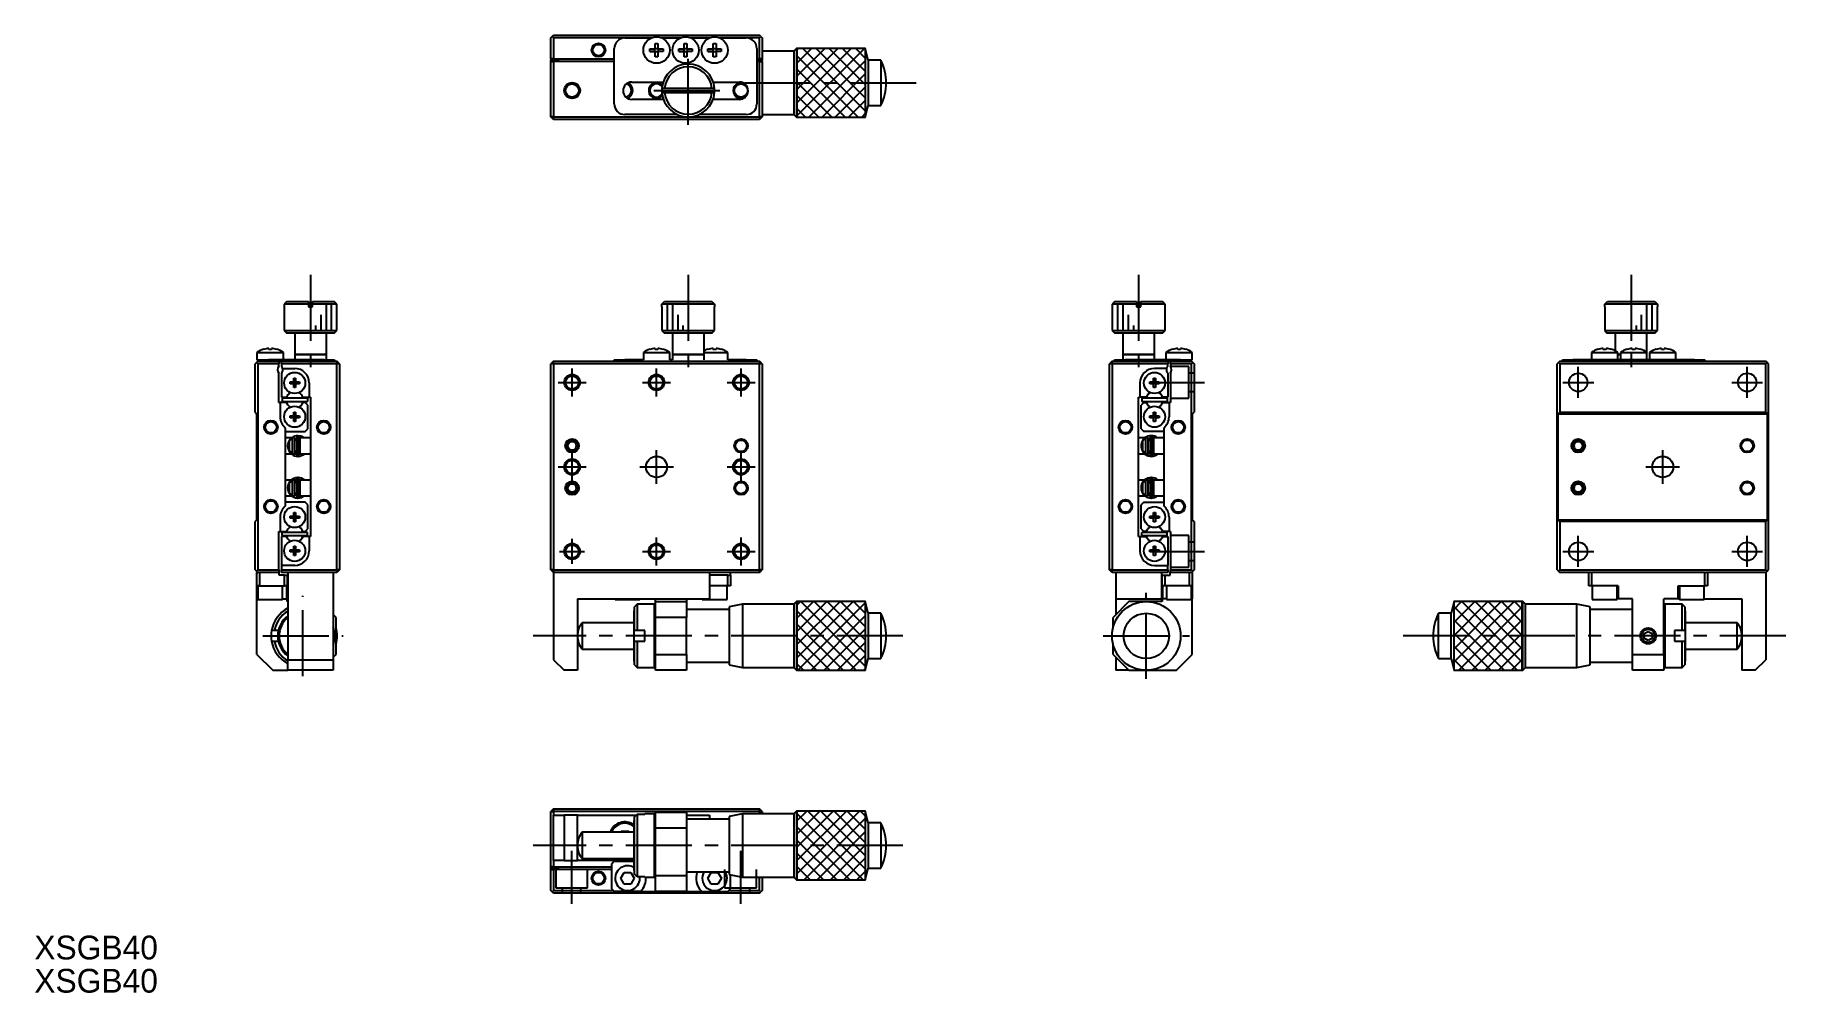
# Model space of a CAD drawing. Extents: x 27 to 358, y 57 to 239.
import ezdxf

# ---------------------------------------------------------------- set-up
doc = ezdxf.new("R2010")
doc.units = 0
doc.header["$LTSCALE"] = 10
doc.linetypes.add('CENTER', pattern=[2, 1.25, -0.25, 0.25, -0.25])
doc.linetypes.add('DASHED', pattern=[3.5, 2, -1.5])
doc.layers.get('0').update_dxf_attribs({"linetype": 'CONTINUOUS'})
doc.layers.add('CENTER', color=1, linetype='CENTER')
doc.styles.get("Standard").update_dxf_attribs({"font": 'FGP教科書体NT-M'})

msp = doc.modelspace()

# ---------------------------------------------------------------- texts
at = {"color": 7}
for p in [(26.408313, 63.779451), (26.408313, 57.487974)]:
    msp.add_text('XSGB40', height=4.5, dxfattribs=at).set_placement(p)

# ---------------------------------------------------------------- linework, layer by layer
at = {"color": 7, "linetype": 'CONTINUOUS'}
for p, q in [((124.527827, 238.560609), (124.777827, 238.810609)), ((124.777827, 238.810609), (163.777827, 238.810609)), ((164.027827, 238.560609), (163.777827, 238.810609)), ((124.277827, 238.310609), (124.527827, 238.560609)), ((124.277827, 234.310609), (124.277827, 238.310609)), ((124.527827, 238.560609), (124.777827, 238.310609)), ((124.777827, 238.310609), (124.777827, 234.310609)), ((143.424891, 238.310609), (124.777827, 238.310609)), ((136.277827, 225.760609), (136.277827, 236.260609)), ((138.277827, 238.260609), (143.298031, 238.260609)), ((143.019238, 235.700609), (143.019238, 236.220609)), ((143.019238, 236.220609), (144.017827, 236.220609)), ((144.017827, 235.700609), (143.019238, 235.700609)), ((143.019238, 235.700609), (143.976452, 235.700609)), ((143.976452, 235.700609), (143.976452, 236.220609)), ((144.017827, 235.700609), (143.976452, 235.700609)), ((144.017827, 237.219199), (144.537827, 237.219199)), ((144.017827, 236.220609), (144.017827, 237.219199)), ((144.017827, 236.261984), (144.537827, 236.261984)), ((144.017827, 234.70202), (144.017827, 235.700609)), ((144.537827, 235.659234), (144.017827, 235.659234)), ((144.537827, 237.219199), (144.537827, 236.220609)), ((144.537827, 236.220609), (145.536417, 236.220609)), ((144.537827, 235.700609), (144.537827, 234.70202)), ((145.536417, 235.700609), (144.537827, 235.700609)), ((144.579202, 235.700609), (144.537827, 235.700609)), ((144.579202, 236.220609), (144.579202, 235.700609)), ((145.536417, 235.700609), (144.579202, 235.700609)), ((148.924891, 238.310609), (145.130763, 238.310609)), ((145.257623, 238.260609), (148.798031, 238.260609)), ((145.536417, 236.220609), (145.536417, 235.700609)), ((148.519238, 235.700609), (148.519238, 236.220609)), ((148.519238, 236.220609), (149.517827, 236.220609)), ((149.517827, 235.700609), (148.519238, 235.700609)), ((148.519238, 235.700609), (149.476452, 235.700609)), ((149.476452, 235.700609), (149.476452, 236.220609)), ((149.517827, 235.700609), (149.476452, 235.700609)), ((149.517827, 237.219199), (150.037827, 237.219199)), ((149.517827, 236.220609), (149.517827, 237.219199)), ((149.517827, 236.261984), (150.037827, 236.261984)), ((149.517827, 234.70202), (149.517827, 235.700609)), ((150.037827, 235.659234), (149.517827, 235.659234)), ((150.037827, 237.219199), (150.037827, 236.220609)), ((150.037827, 236.220609), (151.036417, 236.220609)), ((150.037827, 235.700609), (150.037827, 234.70202)), ((151.036417, 235.700609), (150.037827, 235.700609)), ((150.079202, 235.700609), (150.037827, 235.700609)), ((150.079202, 236.220609), (150.079202, 235.700609)), ((151.036417, 235.700609), (150.079202, 235.700609)), ((154.424891, 238.310609), (150.630763, 238.310609)), ((150.757623, 238.260609), (154.298031, 238.260609)), ((151.036417, 236.220609), (151.036417, 235.700609)), ((154.019238, 235.700609), (154.019238, 236.220609)), ((154.019238, 236.220609), (155.017827, 236.220609)), ((155.017827, 235.700609), (154.019238, 235.700609)), ((154.019238, 235.700609), (154.976452, 235.700609)), ((154.976452, 235.700609), (154.976452, 236.220609)), ((155.017827, 235.700609), (154.976452, 235.700609)), ((155.017827, 237.219199), (155.537827, 237.219199)), ((155.017827, 236.220609), (155.017827, 237.219199)), ((155.017827, 236.261984), (155.537827, 236.261984)), ((155.017827, 234.70202), (155.017827, 235.700609)), ((155.537827, 235.659234), (155.017827, 235.659234)), ((155.537827, 237.219199), (155.537827, 236.220609)), ((155.537827, 236.220609), (156.536417, 236.220609)), ((155.537827, 235.700609), (155.537827, 234.70202)), ((156.536417, 235.700609), (155.537827, 235.700609)), ((155.579202, 235.700609), (155.537827, 235.700609)), ((155.579202, 236.220609), (155.579202, 235.700609)), ((156.536417, 235.700609), (155.579202, 235.700609)), ((163.777827, 238.310609), (156.130763, 238.310609)), ((156.257623, 238.260609), (161.277827, 238.260609)), ((156.536417, 236.220609), (156.536417, 235.700609)), ((163.277827, 236.260609), (163.277827, 225.760609)), ((163.777827, 238.310609), (164.027827, 238.560609)), ((163.777827, 234.310609), (163.777827, 238.310609)), ((164.027827, 238.560609), (164.277827, 238.310609)), ((164.277827, 238.310609), (164.277827, 234.310609)), ((170.277831, 235.760605), (164.277827, 235.760605)), ((170.777833, 236.260608), (170.277831, 235.760605)), ((170.277831, 235.760605), (170.277831, 223.760613)), ((170.777833, 236.260608), (170.777833, 223.26061)), ((183.777834, 236.260608), (170.777833, 236.260608)), ((183.877834, 236.260608), (170.877833, 236.260608)), ((170.877833, 236.260608), (170.877833, 223.26061)), ((183.777834, 236.260608), (183.777834, 223.26061)), ((184.367322, 234.060609), (183.777834, 236.260608)), ((183.877834, 223.26061), (183.877834, 236.260608)), ((124.777827, 234.310609), (124.277827, 234.310609)), ((124.277827, 234.310609), (124.277827, 234.060609)), ((125.677827, 234.060609), (124.277827, 234.060609)), ((124.277827, 233.810609), (124.277827, 234.060609)), ((124.277827, 223.310609), (124.277827, 233.810609)), ((124.277827, 233.810609), (124.777827, 233.810609)), ((124.777827, 234.310609), (136.277827, 234.310609)), ((124.777827, 233.810609), (124.777827, 223.310609)), ((136.277827, 233.810609), (124.777827, 233.810609)), ((125.677827, 233.810609), (125.677827, 234.060609)), ((144.537827, 234.70202), (144.017827, 234.70202)), ((150.037827, 234.70202), (149.517827, 234.70202)), ((155.537827, 234.70202), (155.017827, 234.70202)), ((163.277827, 234.310609), (163.777827, 234.310609)), ((163.277827, 234.060609), (164.277827, 234.060609)), ((163.777827, 233.810609), (163.277827, 233.810609)), ((164.277827, 234.310609), (163.777827, 234.310609)), ((163.777827, 223.310609), (163.777827, 233.810609)), ((163.777827, 233.810609), (164.277827, 233.810609)), ((164.277827, 234.310609), (164.277827, 234.060609)), ((164.277827, 233.810609), (164.277827, 234.060609)), ((164.277827, 233.810609), (164.277827, 223.310609)), ((184.367322, 234.060609), (184.367322, 225.460609)), ((186.777833, 234.060609), (184.367322, 234.060609)), ((186.777833, 234.060609), (186.777833, 225.460609)), ((139.577827, 229.910609), (145.54074, 229.910609)), ((155.014915, 229.910609), (159.977827, 229.910609)), ((145.5757, 226.610609), (139.577827, 226.610609)), ((145.79564, 228.710609), (145.293853, 228.710609)), ((145.293853, 227.910609), (145.79564, 227.910609)), ((154.760014, 228.710609), (145.79564, 228.710609)), ((145.79564, 227.910609), (154.760014, 227.910609)), ((155.261802, 228.710609), (154.760014, 228.710609)), ((154.760014, 227.910609), (155.261802, 227.910609)), ((159.977827, 226.610609), (154.979954, 226.610609)), ((124.777827, 223.310609), (124.277827, 223.310609)), ((124.777827, 222.810609), (124.277827, 223.310609)), ((124.777827, 223.310609), (150.277827, 223.310609)), ((124.777827, 222.810609), (124.777827, 223.310609)), ((163.777827, 222.810609), (124.777827, 222.810609)), ((148.204786, 223.760609), (138.277827, 223.760609)), ((150.277827, 223.310609), (163.777827, 223.310609)), ((161.277827, 223.760609), (152.350868, 223.760609)), ((163.777827, 223.310609), (163.777827, 222.810609)), ((164.277827, 223.310609), (163.777827, 222.810609)), ((164.277827, 223.310609), (163.777827, 223.310609)), ((164.277827, 223.760613), (170.277831, 223.760613)), ((170.277831, 223.760613), (170.777833, 223.26061)), ((170.777833, 223.26061), (183.777834, 223.26061)), ((170.877833, 223.26061), (183.877834, 223.26061)), ((183.777834, 223.26061), (184.367322, 225.460609)), ((184.367322, 225.460609), (186.777833, 225.460609)), ((74.233404, 188.332456), (73.733404, 187.832456)), ((78.333404, 187.832456), (73.733404, 187.832456)), ((73.733404, 187.832456), (73.733404, 182.832456)), ((74.233404, 188.332456), (78.333404, 188.332456)), ((78.333404, 188.332456), (78.333404, 187.832456)), ((78.333404, 187.832456), (78.333404, 187.332456)), ((78.333404, 187.332456), (79.133404, 187.332456)), ((79.133404, 188.332456), (83.233404, 188.332456)), ((79.133404, 187.832456), (79.133404, 188.332456)), ((83.733404, 187.832456), (79.133404, 187.832456)), ((79.133404, 187.332456), (79.133404, 187.832456)), ((83.733404, 187.832456), (83.233404, 188.332456)), ((83.733404, 182.832456), (83.733404, 187.832456)), ((145.277827, 187.332456), (145.293853, 187.332456)), ((145.277827, 187.332456), (145.277827, 182.832456)), ((145.293853, 187.832456), (145.79564, 188.332456)), ((155.261802, 187.832456), (145.293853, 187.832456)), ((145.293853, 187.332456), (145.293853, 187.832456)), ((145.79564, 188.332456), (154.760014, 188.332456)), ((154.760014, 188.332456), (155.261802, 187.832456)), ((155.261802, 187.832456), (155.261802, 187.332456)), ((155.261802, 187.332456), (155.277827, 187.332456)), ((155.277827, 182.832456), (155.277827, 187.332456)), ((231.098982, 188.332456), (230.598982, 187.832456)), ((235.198982, 187.832456), (230.598982, 187.832456)), ((230.598982, 187.832456), (230.598982, 182.832456)), ((231.098982, 188.332456), (235.198982, 188.332456)), ((235.198982, 188.332456), (235.198982, 187.832456)), ((235.198982, 187.832456), (235.198982, 187.332456)), ((235.198982, 187.332456), (235.998982, 187.332456)), ((235.998982, 188.332456), (240.098982, 188.332456)), ((235.998982, 187.832456), (235.998982, 188.332456)), ((240.598982, 187.832456), (235.998982, 187.832456)), ((235.998982, 187.332456), (235.998982, 187.832456)), ((240.598982, 187.832456), (240.098982, 188.332456)), ((240.598982, 182.832456), (240.598982, 187.832456)), ((323.870024, 187.332456), (323.88605, 187.332456)), ((323.870024, 187.332456), (323.870024, 182.832456)), ((323.88605, 187.832456), (324.387837, 188.332456)), ((323.88605, 187.332456), (323.88605, 187.832456)), ((333.853998, 187.832456), (323.88605, 187.832456)), ((324.387837, 188.332456), (333.352211, 188.332456)), ((333.352211, 188.332456), (333.853998, 187.832456)), ((333.853998, 187.832456), (333.853998, 187.332456)), ((333.853998, 187.332456), (333.870024, 187.332456)), ((333.870024, 182.832456), (333.870024, 187.332456)), ((73.733404, 182.832456), (78.733404, 182.832456)), ((73.733404, 182.832456), (74.233404, 182.332456)), ((78.733404, 182.832456), (83.733404, 182.832456)), ((83.233404, 182.332456), (83.733404, 182.832456)), ((145.277827, 182.832456), (155.277827, 182.832456)), ((145.277827, 182.832456), (145.777827, 182.332456)), ((154.777827, 182.332456), (155.277827, 182.832456)), ((230.598982, 182.832456), (240.598982, 182.832456)), ((230.598982, 182.832456), (231.098982, 182.332456)), ((240.098982, 182.332456), (240.598982, 182.832456)), ((323.870024, 182.832456), (333.870024, 182.832456)), ((323.870024, 182.832456), (324.370024, 182.332456)), ((333.370024, 182.332456), (333.870024, 182.832456)), ((69.824814, 179.295037), (69.821471, 179.301892)), ((70.823404, 179.295037), (70.823404, 179.467409)), ((71.343404, 179.295037), (70.823404, 179.295037)), ((71.343404, 179.467409), (71.343404, 179.295037)), ((72.345337, 179.301892), (72.341993, 179.295037)), ((78.733404, 182.332456), (74.233404, 182.332456)), ((75.733404, 182.332456), (75.733404, 178.332456)), ((83.233404, 182.332456), (78.733404, 182.332456)), ((81.733404, 178.332456), (81.733404, 182.332456)), ((143.019238, 179.295037), (143.015894, 179.301892)), ((143.019238, 179.295037), (143.015894, 179.301892)), ((144.017827, 179.295037), (144.017827, 179.467409)), ((144.537827, 179.295037), (144.017827, 179.295037)), ((144.537827, 179.467409), (144.537827, 179.295037)), ((145.53976, 179.301892), (145.536417, 179.295037)), ((145.53976, 179.301892), (145.536417, 179.295037)), ((154.777827, 182.332456), (145.777827, 182.332456)), ((147.277827, 182.332456), (147.277827, 178.332456)), ((153.277827, 178.332456), (153.277827, 182.332456)), ((154.019238, 179.295037), (154.015894, 179.301892)), ((154.019238, 179.295037), (154.015894, 179.301892)), ((155.017827, 179.295037), (155.017827, 179.467409)), ((155.537827, 179.295037), (155.017827, 179.295037)), ((155.537827, 179.467409), (155.537827, 179.295037)), ((156.53976, 179.301892), (156.536417, 179.295037)), ((156.53976, 179.301892), (156.536417, 179.295037)), ((240.098982, 182.332456), (231.098982, 182.332456)), ((232.598982, 182.332456), (232.598982, 178.332456)), ((238.598982, 178.332456), (238.598982, 182.332456)), ((241.990392, 179.295037), (241.987049, 179.301892)), ((242.988982, 179.295037), (242.988982, 179.467409)), ((243.508982, 179.295037), (242.988982, 179.295037)), ((243.508982, 179.467409), (243.508982, 179.295037)), ((244.510915, 179.301892), (244.507571, 179.295037)), ((322.611435, 179.295037), (322.608091, 179.301892)), ((323.610024, 179.295037), (323.610024, 179.467409)), ((324.130024, 179.295037), (323.610024, 179.295037)), ((324.130024, 179.467409), (324.130024, 179.295037)), ((333.370024, 182.332456), (324.370024, 182.332456)), ((325.131957, 179.301892), (325.128614, 179.295037)), ((325.870024, 182.332456), (325.870024, 179.013585)), ((328.111435, 179.295037), (328.108091, 179.301892)), ((329.110024, 179.295037), (329.110024, 179.467409)), ((329.630024, 179.295037), (329.110024, 179.295037)), ((329.630024, 179.467409), (329.630024, 179.295037)), ((330.631957, 179.301892), (330.628614, 179.295037)), ((331.870024, 178.724114), (331.870024, 182.332456)), ((333.611435, 179.295037), (333.608091, 179.301892)), ((334.610024, 179.295037), (334.610024, 179.467409)), ((335.130024, 179.295037), (334.610024, 179.295037)), ((335.130024, 179.467409), (335.130024, 179.295037)), ((336.131957, 179.301892), (336.128614, 179.295037)), ((68.483404, 176.782456), (68.233404, 176.532456)), ((68.233404, 167.382456), (68.233404, 176.532456)), ((68.483404, 176.782456), (68.733404, 177.032456)), ((68.733404, 176.532456), (68.483404, 176.782456)), ((68.583404, 178.724114), (73.583404, 178.724114)), ((68.583404, 178.724114), (68.583404, 177.332456)), ((68.583404, 177.332456), (68.783404, 177.332456)), ((68.733404, 177.032456), (72.733404, 177.032456)), ((68.733404, 176.532456), (68.733404, 137.532456)), ((72.733404, 176.532456), (68.733404, 176.532456)), ((68.783404, 177.032456), (68.783404, 177.332456)), ((68.783404, 177.332456), (70.783404, 177.332456)), ((72.158404, 177.332456), (70.783404, 177.332456)), ((81.283404, 177.332456), (72.158404, 177.332456)), ((72.733404, 177.032456), (73.233404, 177.032456)), ((72.733404, 177.032456), (72.733404, 176.532456)), ((72.733404, 176.093894), (72.733404, 176.532456)), ((73.233404, 177.032456), (83.733404, 177.032456)), ((73.233404, 176.532456), (73.233404, 177.032456)), ((73.233404, 176.532456), (73.233404, 176.093894)), ((83.733404, 176.532456), (73.233404, 176.532456)), ((73.583404, 177.332456), (73.583404, 178.724114)), ((75.733404, 178.332456), (78.733404, 178.332456)), ((81.733404, 178.332456), (75.733404, 178.332456)), ((75.733404, 178.332456), (75.733404, 177.332456)), ((78.733404, 178.332456), (81.733404, 178.332456)), ((81.283404, 177.332456), (83.283404, 177.332456)), ((81.733404, 177.332456), (81.733404, 178.332456)), ((83.283404, 177.332456), (83.283404, 177.032456)), ((83.733404, 177.032456), (83.733404, 176.532456)), ((84.233404, 176.532456), (83.733404, 177.032456)), ((83.733404, 137.532456), (83.733404, 176.532456)), ((84.233404, 176.532456), (83.733404, 176.532456)), ((84.233404, 176.532456), (84.233404, 137.532456)), ((124.777827, 177.032456), (124.277827, 176.532456)), ((124.777827, 176.532456), (124.277827, 176.532456)), ((124.277827, 137.532456), (124.277827, 176.532456)), ((124.777827, 176.532456), (124.777827, 177.032456)), ((124.777827, 177.032456), (163.777827, 177.032456)), ((163.777827, 176.532456), (124.777827, 176.532456)), ((124.777827, 176.532456), (124.777827, 137.532456)), ((136.277827, 177.032456), (136.277827, 177.332456)), ((136.277827, 177.332456), (138.277827, 177.332456)), ((141.777827, 177.332456), (138.277827, 177.332456)), ((141.777827, 178.724114), (146.777827, 178.724114)), ((141.777827, 178.724114), (141.777827, 177.332456)), ((146.777827, 177.332456), (146.777827, 178.724114)), ((147.277827, 177.332456), (146.777827, 177.332456)), ((147.277827, 178.332456), (153.277827, 178.332456)), ((153.277827, 178.332456), (147.277827, 178.332456)), ((147.277827, 178.332456), (147.277827, 177.332456)), ((153.277827, 178.724114), (157.777827, 178.724114)), ((153.277827, 177.332456), (153.277827, 178.332456)), ((157.777827, 177.332456), (157.777827, 178.724114)), ((161.277827, 177.332456), (157.777827, 177.332456)), ((161.277827, 177.332456), (163.277827, 177.332456)), ((163.277827, 177.332456), (163.277827, 177.032456)), ((163.777827, 177.032456), (163.777827, 176.532456)), ((164.277827, 176.532456), (163.777827, 177.032456)), ((164.277827, 176.532456), (163.777827, 176.532456)), ((163.777827, 137.532456), (163.777827, 176.532456)), ((164.277827, 176.532456), (164.277827, 137.532456)), ((230.598982, 177.032456), (230.098982, 176.532456)), ((230.598982, 176.532456), (230.098982, 176.532456)), ((230.098982, 137.532456), (230.098982, 176.532456)), ((230.598982, 176.532456), (230.598982, 177.032456)), ((230.598982, 177.032456), (241.098982, 177.032456)), ((241.098982, 176.532456), (230.598982, 176.532456)), ((230.598982, 176.532456), (230.598982, 137.532456)), ((231.048982, 177.032456), (231.048982, 177.332456)), ((231.048982, 177.332456), (233.048982, 177.332456)), ((232.598982, 178.332456), (238.598982, 178.332456)), ((238.598982, 178.332456), (232.598982, 178.332456)), ((232.598982, 178.332456), (232.598982, 177.332456)), ((242.173982, 177.332456), (233.048982, 177.332456)), ((238.598982, 177.332456), (238.598982, 178.332456)), ((240.748982, 178.724114), (245.748982, 178.724114)), ((240.748982, 178.724114), (240.748982, 177.332456)), ((241.098982, 177.032456), (241.598982, 177.032456)), ((241.098982, 177.032456), (241.098982, 176.532456)), ((241.098982, 176.093894), (241.098982, 176.532456)), ((241.598982, 177.032456), (245.598982, 177.032456)), ((241.598982, 176.532456), (241.598982, 177.032456)), ((241.598982, 176.532456), (241.598982, 176.093894)), ((245.598982, 176.532456), (241.598982, 176.532456)), ((243.548982, 177.332456), (242.173982, 177.332456)), ((243.548982, 177.332456), (245.548982, 177.332456)), ((245.548982, 177.332456), (245.548982, 177.032456)), ((245.548982, 177.332456), (245.748982, 177.332456)), ((245.598982, 177.032456), (245.848982, 176.782456)), ((245.848982, 176.782456), (245.598982, 176.532456)), ((245.598982, 137.532456), (245.598982, 176.532456)), ((245.748982, 177.332456), (245.748982, 178.724114)), ((245.848982, 176.782456), (246.098982, 176.532456)), ((246.098982, 176.532456), (246.098982, 167.382456)), ((315.120024, 176.782456), (314.870024, 176.532456)), ((314.870024, 137.532456), (314.870024, 176.532456)), ((315.370024, 177.032456), (315.120024, 176.782456)), ((315.120024, 176.782456), (315.370024, 176.532456)), ((315.370024, 177.032456), (354.370024, 177.032456)), ((354.370024, 176.532456), (315.370024, 176.532456)), ((315.370024, 176.532456), (315.370024, 167.382456)), ((315.870024, 177.032456), (315.870024, 177.332456)), ((315.870024, 177.332456), (317.870024, 177.332456)), ((321.370024, 177.332456), (317.870024, 177.332456)), ((321.370024, 178.724114), (323.870024, 178.724114)), ((321.370024, 178.724114), (321.370024, 177.332456)), ((340.870024, 177.332456), (321.370024, 177.332456)), ((323.870024, 178.724114), (326.370024, 178.724114)), ((326.370024, 177.332456), (326.370024, 178.724114)), ((326.370024, 178.332456), (326.870024, 178.332456)), ((326.870024, 178.332456), (326.370024, 178.332456)), ((326.870024, 178.724114), (329.370024, 178.724114)), ((326.870024, 178.724114), (326.870024, 177.332456)), ((329.370024, 178.724114), (331.870024, 178.724114)), ((331.870024, 177.332456), (331.870024, 178.724114)), ((332.370024, 177.332456), (331.870024, 177.332456)), ((332.370024, 178.724114), (334.870024, 178.724114)), ((332.370024, 178.724114), (332.370024, 177.332456)), ((334.870024, 178.724114), (337.370024, 178.724114)), ((337.370024, 177.332456), (337.370024, 178.724114)), ((340.870024, 177.332456), (342.870024, 177.332456)), ((342.870024, 177.332456), (342.870024, 177.032456)), ((354.620024, 176.782456), (354.370024, 177.032456)), ((354.620024, 176.782456), (354.370024, 176.532456)), ((354.370024, 167.382456), (354.370024, 176.532456)), ((354.870024, 176.532456), (354.620024, 176.782456)), ((354.870024, 176.532456), (354.870024, 137.532456)), ((72.733404, 169.232456), (72.733404, 174.771018)), ((73.233404, 174.771018), (73.233404, 170.232456)), ((73.45165, 175.682456), (75.733404, 175.682456)), ((74.847042, 173.112456), (75.553404, 173.112456)), ((74.847042, 172.752456), (74.847042, 173.112456)), ((75.553404, 172.752456), (74.847042, 172.752456)), ((75.553404, 173.818818), (75.913404, 173.818818)), ((75.553404, 173.112456), (75.553404, 173.818818)), ((75.563776, 173.102084), (75.553404, 173.112456)), ((75.563776, 172.762828), (75.553404, 172.752456)), ((75.553404, 172.046095), (75.553404, 172.752456)), ((75.563776, 172.762828), (75.563776, 173.102084)), ((75.563776, 173.102084), (75.903032, 173.102084)), ((75.903032, 172.762828), (75.563776, 172.762828)), ((75.903032, 173.102084), (75.913404, 173.112456)), ((75.903032, 173.102084), (75.903032, 172.762828)), ((75.903032, 172.762828), (75.913404, 172.752456)), ((75.913404, 173.818818), (75.913404, 173.112456)), ((75.913404, 173.818818), (75.913404, 173.112456)), ((75.913404, 173.112456), (76.619765, 173.112456)), ((75.913404, 172.752456), (75.913404, 172.046095)), ((76.619765, 172.752456), (75.913404, 172.752456)), ((75.913404, 172.046095), (75.913404, 172.752456)), ((76.619765, 173.112456), (76.619765, 172.752456)), ((78.483404, 172.932456), (78.483404, 170.232456)), ((235.848982, 172.932456), (235.848982, 170.232456)), ((237.71262, 172.752456), (237.71262, 173.112456)), ((237.71262, 173.112456), (238.418982, 173.112456)), ((238.418982, 172.752456), (237.71262, 172.752456)), ((238.418982, 173.818818), (238.778982, 173.818818)), ((238.418982, 173.112456), (238.418982, 173.818818)), ((238.418982, 173.818818), (238.418982, 173.112456)), ((238.429354, 173.102084), (238.418982, 173.112456)), ((238.429354, 172.762828), (238.418982, 172.752456)), ((238.418982, 172.046095), (238.418982, 172.752456)), ((238.418982, 172.046095), (238.418982, 172.752456)), ((238.429354, 173.102084), (238.76861, 173.102084)), ((238.429354, 172.762828), (238.429354, 173.102084)), ((238.76861, 172.762828), (238.429354, 172.762828)), ((240.880736, 175.682456), (238.598982, 175.682456)), ((238.76861, 173.102084), (238.778982, 173.112456)), ((238.76861, 173.102084), (238.76861, 172.762828)), ((238.76861, 172.762828), (238.778982, 172.752456)), ((238.778982, 173.818818), (238.778982, 173.112456)), ((238.778982, 173.112456), (239.485343, 173.112456)), ((238.778982, 172.752456), (238.778982, 172.046095)), ((239.485343, 172.752456), (238.778982, 172.752456)), ((239.485343, 173.112456), (239.485343, 172.752456)), ((241.098982, 174.771018), (241.098982, 170.232456)), ((241.598982, 174.771018), (241.598982, 169.232456)), ((318.67027, 174.771018), (319.069778, 174.771018)), ((350.67027, 174.771018), (351.069778, 174.771018)), ((72.733404, 169.232456), (72.983404, 169.232456)), ((72.983404, 169.232456), (72.983404, 166.532456)), ((74.182598, 169.232456), (72.983404, 169.232456)), ((73.233404, 170.232456), (74.182598, 170.232456)), ((78.133404, 170.032456), (73.333404, 170.032456)), ((73.333404, 170.032456), (73.333404, 169.432456)), ((73.333404, 169.432456), (78.133404, 169.432456)), ((74.332764, 170.492551), (74.182598, 170.232456)), ((74.332764, 168.972361), (74.182598, 169.232456)), ((75.913404, 172.046095), (75.553404, 172.046095)), ((77.284209, 170.232456), (77.134043, 170.492551)), ((77.284209, 169.232456), (77.134043, 168.972361)), ((77.284209, 170.232456), (78.483404, 170.232456)), ((77.733404, 169.232456), (77.284209, 169.232456)), ((78.233404, 168.732456), (77.733404, 169.232456)), ((78.133404, 170.032456), (78.133404, 169.432456)), ((78.733404, 170.232456), (78.483404, 170.232456)), ((78.733404, 170.232456), (78.733404, 143.832456)), ((235.598982, 170.232456), (235.848982, 170.232456)), ((235.598982, 143.832456), (235.598982, 170.232456)), ((237.048176, 170.232456), (235.848982, 170.232456)), ((236.598982, 169.232456), (236.098982, 168.732456)), ((236.198982, 170.032456), (236.198982, 169.432456)), ((240.998982, 170.032456), (236.198982, 170.032456)), ((236.198982, 169.432456), (240.998982, 169.432456)), ((236.598982, 169.232456), (237.048176, 169.232456)), ((237.198342, 170.492551), (237.048176, 170.232456)), ((237.048176, 169.232456), (237.198342, 168.972361)), ((238.778982, 172.046095), (238.418982, 172.046095)), ((240.149788, 170.232456), (239.999622, 170.492551)), ((239.999622, 168.972361), (240.149788, 169.232456)), ((241.098982, 170.232456), (240.149788, 170.232456)), ((240.149788, 169.232456), (241.348982, 169.232456)), ((240.998982, 170.032456), (240.998982, 169.432456)), ((241.348982, 169.232456), (241.348982, 166.532456)), ((241.598982, 169.232456), (241.348982, 169.232456)), ((68.233404, 167.382456), (68.583404, 167.032456)), ((68.583404, 147.032456), (68.583404, 167.032456)), ((74.847042, 166.712456), (75.553404, 166.712456)), ((74.847042, 166.352456), (74.847042, 166.712456)), ((75.553404, 166.352456), (74.847042, 166.352456)), ((75.553404, 167.418818), (75.913404, 167.418818)), ((75.553404, 166.712456), (75.553404, 167.418818)), ((75.563776, 166.702084), (75.553404, 166.712456)), ((75.563776, 166.362828), (75.553404, 166.352456)), ((75.553404, 165.646095), (75.553404, 166.352456)), ((75.563776, 166.362828), (75.563776, 166.702084)), ((75.563776, 166.702084), (75.903032, 166.702084)), ((75.903032, 166.362828), (75.563776, 166.362828)), ((75.903032, 166.702084), (75.913404, 166.712456)), ((75.903032, 166.702084), (75.903032, 166.362828)), ((75.903032, 166.362828), (75.913404, 166.352456)), ((75.913404, 167.418818), (75.913404, 166.712456)), ((75.913404, 167.418818), (75.913404, 166.712456)), ((75.913404, 166.712456), (76.619765, 166.712456)), ((75.913404, 166.352456), (75.913404, 165.646095)), ((76.619765, 166.352456), (75.913404, 166.352456)), ((75.913404, 165.646095), (75.913404, 166.352456)), ((76.619765, 166.712456), (76.619765, 166.352456)), ((78.233404, 164.232456), (78.233404, 168.732456)), ((236.098982, 164.232456), (236.098982, 168.732456)), ((237.71262, 166.352456), (237.71262, 166.712456)), ((237.71262, 166.712456), (238.418982, 166.712456)), ((238.418982, 166.352456), (237.71262, 166.352456)), ((238.418982, 167.418818), (238.778982, 167.418818)), ((238.418982, 166.712456), (238.418982, 167.418818)), ((238.418982, 167.418818), (238.418982, 166.712456)), ((238.429354, 166.702084), (238.418982, 166.712456)), ((238.429354, 166.362828), (238.418982, 166.352456)), ((238.418982, 165.646095), (238.418982, 166.352456)), ((238.418982, 165.646095), (238.418982, 166.352456)), ((238.429354, 166.702084), (238.76861, 166.702084)), ((238.429354, 166.362828), (238.429354, 166.702084)), ((238.76861, 166.362828), (238.429354, 166.362828)), ((238.76861, 166.702084), (238.778982, 166.712456)), ((238.76861, 166.702084), (238.76861, 166.362828)), ((238.76861, 166.362828), (238.778982, 166.352456)), ((238.778982, 167.418818), (238.778982, 166.712456)), ((238.778982, 166.712456), (239.485343, 166.712456)), ((238.778982, 166.352456), (238.778982, 165.646095)), ((239.485343, 166.352456), (238.778982, 166.352456)), ((239.485343, 166.712456), (239.485343, 166.352456)), ((245.748982, 167.032456), (246.098982, 167.382456)), ((245.748982, 167.032456), (245.748982, 147.032456)), ((315.020024, 167.032456), (315.370024, 167.382456)), ((354.720024, 167.032456), (315.020024, 167.032456)), ((315.020024, 167.032456), (315.020024, 147.032456)), ((315.370024, 167.382456), (354.370024, 167.382456)), ((354.370024, 167.382456), (354.720024, 167.032456)), ((354.720024, 147.032456), (354.720024, 167.032456)), ((73.933404, 164.453394), (73.933404, 149.611519)), ((73.933404, 163.732456), (77.733404, 163.732456)), ((75.154969, 162.532456), (73.933404, 162.532456)), ((75.233404, 162.532456), (75.233404, 162.478139)), ((75.733404, 162.532456), (75.233404, 162.532456)), ((75.913404, 165.646095), (75.553404, 165.646095)), ((75.733272, 162.41285), (76.139834, 162.523714)), ((75.733404, 159.532456), (75.733404, 162.532456)), ((76.139886, 162.735534), (76.139886, 159.235534)), ((77.112636, 162.774567), (76.364163, 162.934073)), ((76.568603, 162.781539), (76.537289, 162.76754)), ((76.539886, 159.235534), (76.539886, 162.735534)), ((76.600738, 162.794025), (76.568603, 162.781539)), ((76.633443, 162.804887), (76.600738, 162.794025)), ((76.666637, 162.814098), (76.633443, 162.804887)), ((76.70024, 162.821637), (76.666637, 162.814098)), ((76.73417, 162.827485), (76.70024, 162.821637)), ((76.733404, 162.532456), (76.733404, 159.532456)), ((78.733404, 162.532456), (76.733404, 162.532456)), ((76.768343, 162.831628), (76.73417, 162.827485)), ((76.802677, 162.834056), (76.768343, 162.831628)), ((76.837088, 162.834763), (76.802677, 162.834056)), ((76.871493, 162.833748), (76.837088, 162.834763)), ((76.905807, 162.831012), (76.871493, 162.833748)), ((76.939948, 162.826562), (76.905807, 162.831012)), ((76.973831, 162.820408), (76.939948, 162.826562)), ((77.007374, 162.812565), (76.973831, 162.820408)), ((77.040494, 162.80305), (77.007374, 162.812565)), ((77.035297, 162.546476), (77.02871, 162.532456)), ((77.041819, 162.56081), (77.035297, 162.546476)), ((77.112008, 162.774879), (77.039378, 162.53245)), ((77.07311, 162.791886), (77.040494, 162.80305)), ((77.048235, 162.575368), (77.041819, 162.56081)), ((77.054504, 162.590055), (77.048235, 162.575368)), ((77.060586, 162.604779), (77.054504, 162.590055)), ((77.066443, 162.619445), (77.060586, 162.604779)), ((77.072036, 162.63396), (77.066443, 162.619445)), ((77.077331, 162.648232), (77.072036, 162.63396)), ((77.103461, 162.779818), (77.07311, 162.791886)), ((77.082293, 162.66217), (77.077331, 162.648232)), ((77.086891, 162.675684), (77.082293, 162.66217)), ((77.091096, 162.688688), (77.086891, 162.675684)), ((77.09488, 162.7011), (77.091096, 162.688688)), ((77.09822, 162.712841), (77.09488, 162.7011)), ((77.101095, 162.723835), (77.09822, 162.712841)), ((77.103485, 162.734013), (77.101095, 162.723835)), ((77.10178, 162.780171), (77.104038, 162.779519)), ((77.524671, 162.532476), (77.102918, 162.778775)), ((77.105376, 162.743309), (77.103485, 162.734013)), ((77.104038, 162.779519), (77.105794, 162.777695)), ((77.106756, 162.751664), (77.105376, 162.743309)), ((77.105794, 162.777695), (77.107036, 162.774711)), ((77.107616, 162.759026), (77.106756, 162.751664)), ((77.107036, 162.774711), (77.107756, 162.770586)), ((77.10795, 162.765346), (77.107616, 162.759026)), ((77.107756, 162.770586), (77.10795, 162.765346)), ((77.733404, 163.732456), (78.233404, 164.232456)), ((236.807337, 162.532456), (235.598982, 162.532456)), ((236.098982, 164.232456), (236.598982, 163.732456)), ((240.398982, 163.732456), (236.598982, 163.732456)), ((236.808241, 162.532456), (236.808116, 162.532456)), ((236.808647, 162.532456), (236.808288, 162.532456)), ((236.898982, 162.532456), (236.898982, 162.478139)), ((237.398982, 162.532456), (236.898982, 162.532456)), ((237.226147, 162.774896), (237.220378, 162.774879)), ((237.284089, 162.800544), (237.228925, 162.779818)), ((237.398868, 162.418268), (237.792441, 162.523741)), ((237.398982, 159.532456), (237.398982, 162.532456)), ((237.7925, 162.735534), (237.7925, 159.235534)), ((238.1925, 159.235534), (238.1925, 162.735534)), ((238.192554, 162.523427), (238.399101, 162.482222)), ((238.398982, 162.532456), (238.398982, 159.532456)), ((240.398982, 162.532456), (238.398982, 162.532456)), ((238.778982, 165.646095), (238.418982, 165.646095)), ((240.398982, 149.611519), (240.398982, 164.453394)), ((73.933404, 159.532456), (75.04157, 159.532456)), ((74.733404, 161.948971), (75.233404, 162.478139)), ((74.733404, 160.115941), (74.733404, 161.948971)), ((75.233404, 159.586773), (74.733404, 160.115941)), ((75.233404, 162.478139), (75.233404, 159.586773)), ((75.233404, 159.586773), (75.233404, 159.532456)), ((75.233404, 159.532456), (75.733404, 159.532456)), ((76.139831, 159.447641), (75.733318, 159.557883)), ((76.139886, 162.032456), (75.733404, 162.032456)), ((75.733404, 160.032456), (76.139886, 160.032456)), ((75.798888, 159.532456), (75.799048, 159.532456)), ((75.799309, 159.532456), (75.933404, 159.532456)), ((75.933404, 162.032456), (75.933404, 162.482286)), ((75.933404, 159.532456), (75.933404, 160.032456)), ((76.539886, 162.134647), (76.540212, 162.148602)), ((76.733404, 162.032456), (76.539886, 162.032456)), ((76.539886, 160.032456), (76.733404, 160.032456)), ((76.539935, 159.831098), (76.539886, 159.836422)), ((76.540555, 159.816376), (76.539935, 159.831098)), ((76.768223, 159.494951), (76.539945, 159.447328)), ((76.540212, 162.148602), (76.541247, 162.163296)), ((76.541883, 159.801698), (76.540555, 159.816376)), ((76.541247, 162.163296), (76.542986, 162.177923)), ((76.543916, 159.787099), (76.541883, 159.801698)), ((76.542986, 162.177923), (76.545427, 162.192446)), ((76.54665, 159.772611), (76.543916, 159.787099)), ((76.545427, 162.192446), (76.548564, 162.206832)), ((76.550081, 159.758269), (76.54665, 159.772611)), ((76.548564, 162.206832), (76.55239, 162.221049)), ((76.554201, 159.744107), (76.550081, 159.758269)), ((76.55239, 162.221049), (76.556898, 162.235063)), ((76.559003, 159.730157), (76.554201, 159.744107)), ((76.556898, 162.235063), (76.562076, 162.248842)), ((76.564477, 159.716454), (76.559003, 159.730157)), ((76.562076, 162.248842), (76.567916, 162.262352)), ((76.570611, 159.703029), (76.564477, 159.716454)), ((76.567916, 162.262352), (76.574403, 162.275563)), ((76.577394, 159.689916), (76.570611, 159.703029)), ((76.574403, 162.275563), (76.581526, 162.288442)), ((76.584811, 159.677147), (76.577394, 159.689916)), ((76.581526, 162.288442), (76.589267, 162.300959)), ((76.592846, 159.664753), (76.584811, 159.677147)), ((76.589267, 162.300959), (76.597612, 162.313083)), ((76.601483, 159.652765), (76.592846, 159.664753)), ((76.597612, 162.313083), (76.606541, 162.324785)), ((76.610703, 159.641215), (76.601483, 159.652765)), ((76.606541, 162.324785), (76.616037, 162.336035)), ((76.620485, 159.63013), (76.610703, 159.641215)), ((76.616037, 162.336035), (76.626077, 162.346805)), ((76.630808, 159.619542), (76.620485, 159.63013)), ((76.626077, 162.346805), (76.63664, 162.357066)), ((76.641648, 159.609477), (76.630808, 159.619542)), ((76.63664, 162.357066), (76.647702, 162.366794)), ((76.652981, 159.599964), (76.641648, 159.609477)), ((76.647702, 162.366794), (76.659239, 162.37596)), ((76.66478, 159.591027), (76.652981, 159.599964)), ((76.659239, 162.37596), (76.671223, 162.384542)), ((76.677017, 159.582693), (76.66478, 159.591027)), ((76.671223, 162.384542), (76.683627, 162.392515)), ((76.689662, 159.574984), (76.677017, 159.582693)), ((76.683627, 162.392515), (76.696422, 162.399856)), ((76.702684, 159.567924), (76.689662, 159.574984)), ((76.696422, 162.399856), (76.709576, 162.406545)), ((76.716051, 159.561532), (76.702684, 159.567924)), ((76.709576, 162.406545), (76.723059, 162.412562)), ((76.729729, 159.555827), (76.716051, 159.561532)), ((76.723059, 162.412562), (76.733381, 162.416629)), ((76.733381, 159.55444), (76.729729, 159.555827)), ((76.733404, 159.532456), (78.733404, 159.532456)), ((76.88089, 159.532118), (76.768223, 159.494951)), ((235.598982, 159.532456), (236.694148, 159.532456)), ((236.398982, 161.948971), (236.898982, 162.478139)), ((236.398982, 160.115941), (236.398982, 161.948971)), ((236.898982, 159.586773), (236.398982, 160.115941)), ((236.695056, 159.532456), (236.695184, 159.532456)), ((236.898982, 162.478139), (236.898982, 159.586773)), ((236.898982, 159.586773), (236.898982, 159.532456)), ((236.898982, 159.532456), (237.398982, 159.532456)), ((237.220115, 159.196251), (237.288271, 159.429985)), ((237.225048, 159.21484), (237.224495, 159.207856)), ((237.224495, 159.207856), (237.224511, 159.202026)), ((237.226168, 159.222929), (237.225048, 159.21484)), ((237.227846, 159.232069), (237.226168, 159.222929)), ((237.230071, 159.242195), (237.227846, 159.232069)), ((237.232828, 159.253238), (237.230071, 159.242195)), ((237.236096, 159.265122), (237.232828, 159.253238)), ((237.239855, 159.277766), (237.236096, 159.265122)), ((237.244078, 159.291081), (237.239855, 159.277766)), ((237.248736, 159.304977), (237.244078, 159.291081)), ((237.253796, 159.319357), (237.248736, 159.304977)), ((237.259225, 159.334123), (237.253796, 159.319357)), ((237.264984, 159.349173), (237.259225, 159.334123)), ((237.271034, 159.364402), (237.264984, 159.349173)), ((237.277333, 159.379707), (237.271034, 159.364402)), ((237.283839, 159.394981), (237.277333, 159.379707)), ((237.290505, 159.410119), (237.283839, 159.394981)), ((237.288271, 159.429985), (237.345421, 159.532468)), ((237.297286, 159.425018), (237.290505, 159.410119)), ((237.304135, 159.439574), (237.297286, 159.425018)), ((237.311006, 159.453687), (237.304135, 159.439574)), ((237.31785, 159.46726), (237.311006, 159.453687)), ((237.324621, 159.480199), (237.31785, 159.46726)), ((237.331272, 159.492416), (237.324621, 159.480199)), ((237.337757, 159.503825), (237.331272, 159.492416)), ((237.344032, 159.514349), (237.337757, 159.503825)), ((237.350052, 159.523915), (237.344032, 159.514349)), ((237.355778, 159.532456), (237.350052, 159.523915)), ((237.388616, 159.556777), (237.362512, 159.568069)), ((237.385478, 162.411726), (237.399721, 162.417345)), ((237.392667, 159.556398), (237.385478, 159.559342)), ((237.406593, 159.551318), (237.392667, 159.556398)), ((237.7925, 162.032456), (237.398982, 162.032456)), ((237.398982, 160.032456), (237.7925, 160.032456)), ((237.399721, 162.417345), (237.413737, 162.422048)), ((237.420762, 159.546959), (237.406593, 159.551318)), ((237.413737, 162.422048), (237.427981, 162.42603)), ((237.435136, 159.543332), (237.420762, 159.546959)), ((237.427981, 162.42603), (237.442417, 162.429278)), ((237.449677, 159.540449), (237.435136, 159.543332)), ((237.442417, 162.429278), (237.457007, 162.431781)), ((237.464346, 159.538318), (237.449677, 159.540449)), ((237.457007, 162.431781), (237.471711, 162.433532)), ((237.479102, 159.536945), (237.464346, 159.538318)), ((237.471711, 162.433532), (237.48649, 162.434525)), ((237.493906, 159.536333), (237.479102, 159.536945)), ((237.48649, 162.434525), (237.501305, 162.434755)), ((237.508719, 159.536485), (237.493906, 159.536333)), ((237.501305, 162.434755), (237.516115, 162.434222)), ((237.523499, 159.537398), (237.508719, 159.536485)), ((237.516115, 162.434222), (237.530881, 162.432928)), ((237.538208, 159.539069), (237.523499, 159.537398)), ((237.530881, 162.432928), (237.545562, 162.430875)), ((237.552805, 159.541492), (237.538208, 159.539069)), ((237.545562, 162.430875), (237.560119, 162.428071)), ((237.567253, 159.544659), (237.552805, 159.541492)), ((237.560119, 162.428071), (237.574512, 162.424523)), ((237.581514, 159.548559), (237.567253, 159.544659)), ((237.574512, 162.424523), (237.588704, 162.420242)), ((237.59555, 159.55318), (237.581514, 159.548559)), ((237.588704, 162.420242), (237.602657, 162.415242)), ((237.609327, 159.558507), (237.59555, 159.55318)), ((237.598982, 162.032456), (237.598982, 162.41703)), ((237.598982, 159.554127), (237.598982, 160.032456)), ((237.602657, 162.415242), (237.616335, 162.409537)), ((237.62281, 159.564524), (237.609327, 159.558507)), ((237.616335, 162.409537), (237.629702, 162.403145)), ((237.635964, 159.571213), (237.62281, 159.564524)), ((237.629702, 162.403145), (237.642724, 162.396084)), ((237.648759, 159.578554), (237.635964, 159.571213)), ((237.642724, 162.396084), (237.655369, 162.388376)), ((237.661163, 159.586527), (237.648759, 159.578554)), ((237.655369, 162.388376), (237.667606, 162.380041)), ((237.673147, 159.595108), (237.661163, 159.586527)), ((237.667606, 162.380041), (237.679405, 162.371105)), ((237.684684, 159.604275), (237.673147, 159.595108)), ((237.679405, 162.371105), (237.690738, 162.361591)), ((237.695746, 159.614002), (237.684684, 159.604275)), ((237.690738, 162.361591), (237.701578, 162.351527)), ((237.706309, 159.624264), (237.695746, 159.614002)), ((237.701578, 162.351527), (237.711901, 162.340938)), ((237.716349, 159.635034), (237.706309, 159.624264)), ((237.711901, 162.340938), (237.721683, 162.329854)), ((237.725844, 159.646284), (237.716349, 159.635034)), ((237.721683, 162.329854), (237.730903, 162.318303)), ((237.734774, 159.657985), (237.725844, 159.646284)), ((237.730903, 162.318303), (237.73954, 162.306316)), ((237.743119, 159.67011), (237.734774, 159.657985)), ((237.73954, 162.306316), (237.747575, 162.293922)), ((237.75086, 159.682627), (237.743119, 159.67011)), ((237.747575, 162.293922), (237.754992, 162.281152)), ((237.757982, 159.695506), (237.75086, 159.682627)), ((237.754992, 162.281152), (237.761775, 162.268039)), ((237.76447, 159.708717), (237.757982, 159.695506)), ((237.761775, 162.268039), (237.767909, 162.254615)), ((237.763783, 159.18953), (237.795097, 159.203529)), ((237.770309, 159.722227), (237.76447, 159.708717)), ((237.767909, 162.254615), (237.773383, 162.240912)), ((237.775488, 159.736006), (237.770309, 159.722227)), ((237.773383, 162.240912), (237.778185, 162.226962)), ((237.779995, 159.750019), (237.775488, 159.736006)), ((237.778185, 162.226962), (237.782305, 162.2128)), ((237.783821, 159.764236), (237.779995, 159.750019)), ((237.782305, 162.2128), (237.785736, 162.198458)), ((237.786958, 159.778623), (237.783821, 159.764236)), ((237.785736, 162.198458), (237.78847, 162.18397)), ((237.789399, 159.793146), (237.786958, 159.778623)), ((237.78847, 162.18397), (237.790503, 162.16937)), ((237.791139, 159.807772), (237.789399, 159.793146)), ((237.790503, 162.16937), (237.791831, 162.154693)), ((237.792173, 159.822467), (237.791139, 159.807772)), ((237.791831, 162.154693), (237.792451, 162.139971)), ((237.7925, 159.836422), (237.792173, 159.822467)), ((237.792451, 162.139971), (237.7925, 162.134647)), ((238.398982, 162.032456), (238.1925, 162.032456)), ((238.1925, 160.032456), (238.398982, 160.032456)), ((238.427273, 159.496852), (238.192551, 159.447354)), ((238.398982, 159.532456), (240.398982, 159.532456)), ((238.533793, 159.532223), (238.427273, 159.496852)), ((77.04393, 159.16911), (77.044837, 159.169401)), ((77.044837, 159.169401), (77.048097, 159.170459)), ((77.048097, 159.170459), (77.049248, 159.170837)), ((77.049248, 159.170837), (77.050146, 159.171133)), ((77.050146, 159.171133), (77.051417, 159.171555)), ((77.051417, 159.171555), (77.103461, 159.191251)), ((77.099177, 159.191347), (77.10178, 159.190898)), ((77.10178, 159.190898), (77.101422, 159.19176)), ((77.103461, 159.191251), (77.10178, 159.190898)), ((77.104217, 159.191667), (77.103461, 159.191251)), ((237.219532, 159.196595), (237.228963, 159.192559)), ((237.224511, 159.202026), (237.225097, 159.19739)), ((237.225097, 159.19739), (237.226324, 159.193836)), ((237.226324, 159.193836), (237.228168, 159.191667)), ((237.228168, 159.191667), (237.228925, 159.191251)), ((237.228925, 159.191251), (237.259276, 159.179183)), ((237.259276, 159.179183), (237.291891, 159.168019)), ((237.281929, 159.170979), (237.968189, 159.036995)), ((237.291891, 159.168019), (237.325012, 159.158504)), ((237.325012, 159.158504), (237.358555, 159.15066)), ((237.358555, 159.15066), (237.392438, 159.144506)), ((237.392438, 159.144506), (237.426578, 159.140056)), ((237.426578, 159.140056), (237.460893, 159.137321)), ((237.460893, 159.137321), (237.495297, 159.136306)), ((237.495297, 159.136306), (237.529709, 159.137013)), ((237.529709, 159.137013), (237.564043, 159.139441)), ((237.564043, 159.139441), (237.598216, 159.143584)), ((237.598216, 159.143584), (237.632146, 159.149432)), ((237.632146, 159.149432), (237.665748, 159.15697)), ((237.665748, 159.15697), (237.698943, 159.166181)), ((237.698943, 159.166181), (237.731648, 159.177043)), ((237.731648, 159.177043), (237.763783, 159.18953)), ((75.041665, 154.532456), (73.933404, 154.532456)), ((74.733404, 153.948971), (75.233404, 154.478139)), ((74.733404, 152.115941), (74.733404, 153.948971)), ((75.042274, 154.532456), (75.042048, 154.532456)), ((75.233404, 154.532456), (75.233404, 154.478139)), ((75.733404, 154.532456), (75.233404, 154.532456)), ((75.233404, 154.478139), (75.233404, 151.586773)), ((75.733214, 154.506986), (76.139882, 154.617278)), ((75.733404, 151.532456), (75.733404, 154.532456)), ((76.139886, 154.032456), (75.733404, 154.032456)), ((75.933404, 154.532456), (75.799229, 154.532456)), ((75.933404, 154.032456), (75.933404, 154.532456)), ((76.139886, 154.829378), (76.139886, 151.329378)), ((76.539886, 151.329378), (76.539886, 154.829378)), ((76.539886, 154.228491), (76.540212, 154.242446)), ((76.733404, 154.032456), (76.539886, 154.032456)), ((76.539978, 154.61758), (76.768499, 154.569882)), ((76.540212, 154.242446), (76.541247, 154.25714)), ((76.541247, 154.25714), (76.542986, 154.271766)), ((76.542986, 154.271766), (76.545427, 154.28629)), ((76.545427, 154.28629), (76.548564, 154.300676)), ((76.548564, 154.300676), (76.55239, 154.314893)), ((76.55239, 154.314893), (76.556898, 154.328907)), ((76.556898, 154.328907), (76.562076, 154.342685)), ((76.562076, 154.342685), (76.567916, 154.356196)), ((76.567916, 154.356196), (76.574403, 154.369407)), ((76.574403, 154.369407), (76.581526, 154.382286)), ((76.581526, 154.382286), (76.589267, 154.394803)), ((76.589267, 154.394803), (76.597612, 154.406927)), ((76.597612, 154.406927), (76.606541, 154.418629)), ((76.606541, 154.418629), (76.616037, 154.429879)), ((76.616037, 154.429879), (76.626077, 154.440648)), ((76.626077, 154.440648), (76.63664, 154.45091)), ((76.63664, 154.45091), (76.647702, 154.460637)), ((76.647702, 154.460637), (76.659239, 154.469804)), ((76.659239, 154.469804), (76.671223, 154.478386)), ((76.671223, 154.478386), (76.683627, 154.486358)), ((76.683627, 154.486358), (76.696422, 154.4937)), ((76.696422, 154.4937), (76.709576, 154.500389)), ((76.709576, 154.500389), (76.723059, 154.506406)), ((76.723059, 154.506406), (76.733381, 154.510472)), ((76.733404, 154.532456), (76.733404, 151.532456)), ((78.733404, 154.532456), (76.733404, 154.532456)), ((76.768499, 154.569882), (76.881169, 154.53269)), ((77.043098, 154.896069), (77.042049, 154.896402)), ((77.044472, 154.895629), (77.043098, 154.896069)), ((77.045461, 154.89531), (77.044472, 154.895629)), ((77.046357, 154.89502), (77.045461, 154.89531)), ((77.04779, 154.894554), (77.046357, 154.89502)), ((77.049352, 154.894041), (77.04779, 154.894554)), ((77.050405, 154.893693), (77.049352, 154.894041)), ((77.051913, 154.893192), (77.050405, 154.893693)), ((77.054408, 154.892354), (77.051913, 154.893192)), ((77.056388, 154.891681), (77.054408, 154.892354)), ((77.103461, 154.873661), (77.056388, 154.891681)), ((77.10178, 154.874015), (77.101403, 154.873107)), ((77.103461, 154.873661), (77.10178, 154.874015)), ((77.104217, 154.873246), (77.103461, 154.873661)), ((236.694009, 154.532456), (235.598982, 154.532456)), ((236.398982, 153.948971), (236.898982, 154.478139)), ((236.398982, 152.115941), (236.398982, 153.948971)), ((236.695127, 154.532456), (236.695007, 154.532456)), ((236.898982, 154.532456), (236.898982, 154.478139)), ((237.398982, 154.532456), (236.898982, 154.532456)), ((236.898982, 154.478139), (236.898982, 151.586773)), ((237.220115, 154.868662), (237.288271, 154.634927)), ((237.224495, 154.857056), (237.224511, 154.862886)), ((237.225048, 154.850072), (237.224495, 154.857056)), ((237.224511, 154.862886), (237.225097, 154.867522)), ((237.226168, 154.841983), (237.225048, 154.850072)), ((237.225097, 154.867522), (237.226324, 154.871076)), ((237.227846, 154.832844), (237.226168, 154.841983)), ((237.226324, 154.871076), (237.228168, 154.873246)), ((237.230071, 154.822718), (237.227846, 154.832844)), ((237.228168, 154.873246), (237.228925, 154.873661)), ((237.246651, 154.880912), (237.228925, 154.873661)), ((237.232828, 154.811674), (237.230071, 154.822718)), ((237.236096, 154.79979), (237.232828, 154.811674)), ((237.239855, 154.787147), (237.236096, 154.79979)), ((237.244078, 154.773831), (237.239855, 154.787147)), ((237.248736, 154.759935), (237.244078, 154.773831)), ((237.279024, 154.892707), (237.246651, 154.880912)), ((237.253796, 154.745555), (237.248736, 154.759935)), ((237.259225, 154.730789), (237.253796, 154.745555)), ((237.264984, 154.71574), (237.259225, 154.730789)), ((237.271034, 154.70051), (237.264984, 154.71574)), ((237.277333, 154.685206), (237.271034, 154.70051)), ((237.283839, 154.669932), (237.277333, 154.685206)), ((237.311936, 154.902866), (237.279024, 154.892707)), ((237.967009, 155.0279), (237.283017, 154.894357)), ((237.290505, 154.654793), (237.283839, 154.669932)), ((237.288271, 154.634927), (237.345421, 154.532444)), ((237.297286, 154.639894), (237.290505, 154.654793)), ((237.304135, 154.625338), (237.297286, 154.639894)), ((237.311006, 154.611225), (237.304135, 154.625338)), ((237.31785, 154.597652), (237.311006, 154.611225)), ((237.345304, 154.911365), (237.311936, 154.902866)), ((237.324621, 154.584713), (237.31785, 154.597652)), ((237.331272, 154.572497), (237.324621, 154.584713)), ((237.337757, 154.561087), (237.331272, 154.572497)), ((237.344032, 154.550564), (237.337757, 154.561087)), ((237.350052, 154.540998), (237.344032, 154.550564)), ((237.379049, 154.918184), (237.345304, 154.911365)), ((237.355778, 154.532456), (237.350052, 154.540998)), ((237.413087, 154.923305), (237.379049, 154.918184)), ((237.385478, 154.50557), (237.399721, 154.511189)), ((237.398982, 151.532456), (237.398982, 154.532456)), ((237.7925, 154.032456), (237.398982, 154.032456)), ((237.399721, 154.511189), (237.413737, 154.515892)), ((237.447337, 154.926718), (237.413087, 154.923305)), ((237.413737, 154.515892), (237.427981, 154.519873)), ((237.427981, 154.519873), (237.442417, 154.523121)), ((237.442417, 154.523121), (237.457007, 154.525625)), ((237.481714, 154.928412), (237.447337, 154.926718)), ((237.457007, 154.525625), (237.471711, 154.527376)), ((237.471711, 154.527376), (237.48649, 154.528368)), ((237.516135, 154.928384), (237.481714, 154.928412)), ((237.48649, 154.528368), (237.501305, 154.528599)), ((237.501305, 154.528599), (237.516115, 154.528066)), ((237.516115, 154.528066), (237.530881, 154.526772)), ((237.550516, 154.926634), (237.516135, 154.928384)), ((237.530881, 154.526772), (237.545562, 154.524719)), ((237.545562, 154.524719), (237.560119, 154.521914)), ((237.584773, 154.923165), (237.550516, 154.926634)), ((237.560119, 154.521914), (237.574512, 154.518366)), ((237.574512, 154.518366), (237.588704, 154.514086)), ((237.618823, 154.917985), (237.584773, 154.923165)), ((237.588704, 154.514086), (237.602657, 154.509086)), ((237.598982, 154.032456), (237.598982, 154.510783)), ((237.602657, 154.509086), (237.616335, 154.503381)), ((237.616335, 154.503381), (237.629702, 154.496989)), ((237.652583, 154.911106), (237.618823, 154.917985)), ((237.629702, 154.496989), (237.642724, 154.489928)), ((237.642724, 154.489928), (237.655369, 154.48222)), ((237.685969, 154.902544), (237.652583, 154.911106)), ((237.655369, 154.48222), (237.667606, 154.473885)), ((237.667606, 154.473885), (237.679405, 154.464949)), ((237.679405, 154.464949), (237.690738, 154.455435)), ((237.7189, 154.892319), (237.685969, 154.902544)), ((237.690738, 154.455435), (237.701578, 154.445371)), ((237.701578, 154.445371), (237.711901, 154.434782)), ((237.711901, 154.434782), (237.721683, 154.423698)), ((237.751295, 154.880455), (237.7189, 154.892319)), ((237.721683, 154.423698), (237.730903, 154.412147)), ((237.730903, 154.412147), (237.73954, 154.400159)), ((237.73954, 154.400159), (237.747575, 154.387765)), ((237.747575, 154.387765), (237.754992, 154.374996)), ((237.783074, 154.866979), (237.751295, 154.880455)), ((237.754992, 154.374996), (237.761775, 154.361883)), ((237.761775, 154.361883), (237.767909, 154.348459)), ((237.767909, 154.348459), (237.773383, 154.334755)), ((237.773383, 154.334755), (237.778185, 154.320806)), ((237.778185, 154.320806), (237.782305, 154.306643)), ((237.782305, 154.306643), (237.785736, 154.292302)), ((237.795146, 154.86136), (237.783074, 154.866979)), ((237.785736, 154.292302), (237.78847, 154.277814)), ((237.78847, 154.277814), (237.790503, 154.263214)), ((237.790503, 154.263214), (237.791831, 154.248536)), ((237.791831, 154.248536), (237.792451, 154.233814)), ((237.792451, 154.233814), (237.7925, 154.228491)), ((237.7925, 154.829378), (237.7925, 151.329378)), ((238.1925, 151.329378), (238.1925, 154.829378)), ((238.398982, 154.032456), (238.1925, 154.032456)), ((238.192522, 154.617562), (238.422189, 154.56954)), ((238.398982, 154.532456), (238.398982, 151.532456)), ((240.398982, 154.532456), (238.398982, 154.532456)), ((238.422189, 154.56954), (238.53324, 154.532895)), ((73.933404, 151.532456), (75.154795, 151.532456)), ((77.733404, 150.332456), (73.933404, 150.332456)), ((75.233404, 151.586773), (74.733404, 152.115941)), ((75.155252, 151.532456), (75.15539, 151.532456)), ((75.233404, 151.586773), (75.233404, 151.532456)), ((75.233404, 151.532456), (75.733404, 151.532456)), ((76.139864, 151.541195), (75.733257, 151.652069)), ((75.733404, 152.032456), (76.139886, 152.032456)), ((75.933404, 151.583072), (75.933404, 152.032456)), ((76.365417, 151.130857), (77.049344, 151.264389)), ((76.53724, 151.297396), (76.549311, 151.291777)), ((76.539886, 152.032456), (76.733404, 152.032456)), ((76.539935, 151.924942), (76.539886, 151.930265)), ((76.540555, 151.91022), (76.539935, 151.924942)), ((76.541883, 151.895542), (76.540555, 151.91022)), ((76.543916, 151.880942), (76.541883, 151.895542)), ((76.54665, 151.866455), (76.543916, 151.880942)), ((76.550081, 151.852113), (76.54665, 151.866455)), ((76.549311, 151.291777), (76.58109, 151.278302)), ((76.554201, 151.83795), (76.550081, 151.852113)), ((76.559003, 151.824001), (76.554201, 151.83795)), ((76.564477, 151.810297), (76.559003, 151.824001)), ((76.570611, 151.796873), (76.564477, 151.810297)), ((76.577394, 151.78376), (76.570611, 151.796873)), ((76.584811, 151.770991), (76.577394, 151.78376)), ((76.58109, 151.278302), (76.613485, 151.266437)), ((76.592846, 151.758597), (76.584811, 151.770991)), ((76.601483, 151.746609), (76.592846, 151.758597)), ((76.610703, 151.735058), (76.601483, 151.746609)), ((76.620485, 151.723974), (76.610703, 151.735058)), ((76.613485, 151.266437), (76.646417, 151.256212)), ((76.630808, 151.713386), (76.620485, 151.723974)), ((76.641648, 151.703321), (76.630808, 151.713386)), ((76.652981, 151.693807), (76.641648, 151.703321)), ((76.646417, 151.256212), (76.679803, 151.24765)), ((76.66478, 151.684871), (76.652981, 151.693807)), ((76.677017, 151.676537), (76.66478, 151.684871)), ((76.689662, 151.668828), (76.677017, 151.676537)), ((76.679803, 151.24765), (76.713562, 151.240771)), ((76.702684, 151.661767), (76.689662, 151.668828)), ((76.716051, 151.655375), (76.702684, 151.661767)), ((76.713562, 151.240771), (76.747613, 151.235591)), ((76.729729, 151.649671), (76.716051, 151.655375)), ((76.733381, 151.648284), (76.729729, 151.649671)), ((76.733404, 151.532456), (78.733404, 151.532456)), ((76.747613, 151.235591), (76.78187, 151.232122)), ((76.78187, 151.232122), (76.816251, 151.230372)), ((76.816251, 151.230372), (76.850672, 151.230344)), ((76.850672, 151.230344), (76.885049, 151.232039)), ((76.885049, 151.232039), (76.919299, 151.235451)), ((76.919299, 151.235451), (76.953337, 151.240573)), ((76.953337, 151.240573), (76.987082, 151.247391)), ((76.987082, 151.247391), (77.02045, 151.25589)), ((77.02045, 151.25589), (77.053361, 151.26605)), ((77.035297, 151.518436), (77.02871, 151.532456)), ((77.041819, 151.504102), (77.035297, 151.518436)), ((77.112008, 151.290033), (77.039378, 151.532462)), ((77.048235, 151.489545), (77.041819, 151.504102)), ((77.054504, 151.474858), (77.048235, 151.489545)), ((77.053361, 151.26605), (77.085735, 151.277845)), ((77.060586, 151.460134), (77.054504, 151.474858)), ((77.066443, 151.445467), (77.060586, 151.460134)), ((77.072036, 151.430952), (77.066443, 151.445467)), ((77.077331, 151.41668), (77.072036, 151.430952)), ((77.082293, 151.402743), (77.077331, 151.41668)), ((77.086891, 151.389229), (77.082293, 151.402743)), ((77.085735, 151.277845), (77.103461, 151.285095)), ((77.091096, 151.376224), (77.086891, 151.389229)), ((77.09488, 151.363812), (77.091096, 151.376224)), ((77.09822, 151.352072), (77.09488, 151.363812)), ((77.101095, 151.341077), (77.09822, 151.352072)), ((77.103485, 151.3309), (77.101095, 151.341077)), ((77.10178, 151.284741), (77.104038, 151.285394)), ((77.102918, 151.286137), (77.52458, 151.532366)), ((77.105376, 151.321604), (77.103485, 151.3309)), ((77.104038, 151.285394), (77.105794, 151.287218)), ((77.106756, 151.313248), (77.105376, 151.321604)), ((77.105794, 151.287218), (77.107036, 151.290202)), ((77.107616, 151.305887), (77.106756, 151.313248)), ((77.107036, 151.290202), (77.107756, 151.294327)), ((77.10795, 151.299566), (77.107616, 151.305887)), ((77.107756, 151.294327), (77.10795, 151.299566)), ((78.233404, 149.832456), (77.733404, 150.332456)), ((78.233404, 145.332456), (78.233404, 149.832456)), ((235.598982, 151.532456), (236.807658, 151.532456)), ((236.598982, 150.332456), (236.098982, 149.832456)), ((236.098982, 145.332456), (236.098982, 149.832456)), ((236.898982, 151.586773), (236.398982, 152.115941)), ((236.598982, 150.332456), (240.398982, 150.332456)), ((236.898982, 151.586773), (236.898982, 151.532456)), ((236.898982, 151.532456), (237.398982, 151.532456)), ((237.223165, 151.289122), (237.220378, 151.290033)), ((237.228925, 151.285095), (237.286822, 151.263479)), ((237.384934, 151.652144), (237.362194, 151.662046)), ((237.406593, 151.645162), (237.393696, 151.649838)), ((237.792408, 151.541176), (237.398801, 151.646672)), ((237.398982, 152.032456), (237.7925, 152.032456)), ((237.420762, 151.640803), (237.406593, 151.645162)), ((237.435136, 151.637176), (237.420762, 151.640803)), ((237.449677, 151.634293), (237.435136, 151.637176)), ((237.464346, 151.632162), (237.449677, 151.634293)), ((237.479102, 151.630788), (237.464346, 151.632162)), ((237.493906, 151.630177), (237.479102, 151.630788)), ((237.508719, 151.630329), (237.493906, 151.630177)), ((237.523499, 151.631242), (237.508719, 151.630329)), ((237.538208, 151.632913), (237.523499, 151.631242)), ((237.552805, 151.635336), (237.538208, 151.632913)), ((237.567253, 151.638502), (237.552805, 151.635336)), ((237.581514, 151.642403), (237.567253, 151.638502)), ((237.59555, 151.647023), (237.581514, 151.642403)), ((237.609327, 151.65235), (237.59555, 151.647023)), ((237.598982, 151.647879), (237.598982, 152.032456)), ((237.62281, 151.658367), (237.609327, 151.65235)), ((237.635964, 151.665056), (237.62281, 151.658367)), ((237.648759, 151.672398), (237.635964, 151.665056)), ((237.661163, 151.68037), (237.648759, 151.672398)), ((237.673147, 151.688952), (237.661163, 151.68037)), ((237.684684, 151.698119), (237.673147, 151.688952)), ((237.695746, 151.707846), (237.684684, 151.698119)), ((237.706309, 151.718108), (237.695746, 151.707846)), ((237.716349, 151.728878), (237.706309, 151.718108)), ((237.725844, 151.740127), (237.716349, 151.728878)), ((237.734774, 151.751829), (237.725844, 151.740127)), ((237.743119, 151.763953), (237.734774, 151.751829)), ((237.75086, 151.77647), (237.743119, 151.763953)), ((237.757982, 151.78935), (237.75086, 151.77647)), ((237.76447, 151.80256), (237.757982, 151.78935)), ((237.770309, 151.816071), (237.76447, 151.80256)), ((237.775488, 151.829849), (237.770309, 151.816071)), ((237.779995, 151.843863), (237.775488, 151.829849)), ((237.783821, 151.85808), (237.779995, 151.843863)), ((237.786958, 151.872467), (237.783821, 151.85808)), ((237.789399, 151.88699), (237.786958, 151.872467)), ((237.791139, 151.901616), (237.789399, 151.88699)), ((237.792173, 151.916311), (237.791139, 151.901616)), ((237.7925, 151.930265), (237.792173, 151.916311)), ((238.1925, 152.032456), (238.398982, 152.032456)), ((238.399072, 151.582683), (238.192504, 151.541479)), ((238.398982, 151.532456), (240.398982, 151.532456)), ((68.583404, 147.032456), (68.233404, 146.682456)), ((68.233404, 137.532456), (68.233404, 146.682456)), ((72.983404, 147.532456), (72.983404, 144.832456)), ((74.847042, 147.712456), (75.553404, 147.712456)), ((74.847042, 147.352456), (74.847042, 147.712456)), ((75.553404, 147.352456), (74.847042, 147.352456)), ((75.553404, 148.418818), (75.913404, 148.418818)), ((75.553404, 147.712456), (75.553404, 148.418818)), ((75.563776, 147.702084), (75.553404, 147.712456)), ((75.563776, 147.362828), (75.553404, 147.352456)), ((75.553404, 146.646095), (75.553404, 147.352456)), ((75.913404, 146.646095), (75.553404, 146.646095)), ((75.563776, 147.362828), (75.563776, 147.702084)), ((75.563776, 147.702084), (75.903032, 147.702084)), ((75.903032, 147.362828), (75.563776, 147.362828)), ((75.903032, 147.702084), (75.913404, 147.712456)), ((75.903032, 147.702084), (75.903032, 147.362828)), ((75.903032, 147.362828), (75.913404, 147.352456)), ((75.913404, 148.418818), (75.913404, 147.712456)), ((75.913404, 148.418818), (75.913404, 147.712456)), ((75.913404, 147.712456), (76.619765, 147.712456)), ((75.913404, 147.352456), (75.913404, 146.646095)), ((76.619765, 147.352456), (75.913404, 147.352456)), ((75.913404, 146.646095), (75.913404, 147.352456)), ((76.619765, 147.712456), (76.619765, 147.352456)), ((237.71262, 147.352456), (237.71262, 147.712456)), ((237.71262, 147.712456), (238.418982, 147.712456)), ((238.418982, 147.352456), (237.71262, 147.352456)), ((238.418982, 148.418818), (238.778982, 148.418818)), ((238.418982, 147.712456), (238.418982, 148.418818)), ((238.418982, 148.418818), (238.418982, 147.712456)), ((238.429354, 147.702084), (238.418982, 147.712456)), ((238.429354, 147.362828), (238.418982, 147.352456)), ((238.418982, 146.646095), (238.418982, 147.352456)), ((238.418982, 146.646095), (238.418982, 147.352456)), ((238.778982, 146.646095), (238.418982, 146.646095)), ((238.429354, 147.702084), (238.76861, 147.702084)), ((238.429354, 147.362828), (238.429354, 147.702084)), ((238.76861, 147.362828), (238.429354, 147.362828)), ((238.76861, 147.702084), (238.778982, 147.712456)), ((238.76861, 147.702084), (238.76861, 147.362828)), ((238.76861, 147.362828), (238.778982, 147.352456)), ((238.778982, 148.418818), (238.778982, 147.712456)), ((238.778982, 147.712456), (239.485343, 147.712456)), ((238.778982, 147.352456), (238.778982, 146.646095)), ((239.485343, 147.352456), (238.778982, 147.352456)), ((239.485343, 147.712456), (239.485343, 147.352456)), ((241.348982, 147.532456), (241.348982, 144.832456)), ((246.098982, 146.682456), (245.748982, 147.032456)), ((246.098982, 146.682456), (246.098982, 137.532456)), ((315.370024, 146.682456), (315.020024, 147.032456)), ((315.020024, 147.032456), (354.720024, 147.032456)), ((315.370024, 146.682456), (315.370024, 137.532456)), ((354.370024, 146.682456), (315.370024, 146.682456)), ((354.720024, 147.032456), (354.370024, 146.682456)), ((354.370024, 137.532456), (354.370024, 146.682456)), ((72.733404, 144.832456), (72.983404, 144.832456)), ((72.733404, 137.532456), (72.733404, 144.832456)), ((72.983404, 144.832456), (74.182598, 144.832456)), ((74.182598, 143.832456), (73.233404, 143.832456)), ((73.233404, 143.832456), (73.233404, 138.382456)), ((78.133404, 144.632456), (73.333404, 144.632456)), ((73.333404, 144.032456), (73.333404, 144.632456)), ((73.333404, 144.032456), (78.133404, 144.032456)), ((74.332764, 145.092551), (74.182598, 144.832456)), ((74.332764, 143.572361), (74.182598, 143.832456)), ((77.284209, 144.832456), (77.134043, 145.092551)), ((77.284209, 143.832456), (77.134043, 143.572361)), ((77.284209, 144.832456), (77.733404, 144.832456)), ((78.483404, 143.832456), (77.284209, 143.832456)), ((77.733404, 144.832456), (78.233404, 145.332456)), ((78.133404, 144.032456), (78.133404, 144.632456)), ((78.483404, 143.832456), (78.483404, 141.132456)), ((78.733404, 143.832456), (78.483404, 143.832456)), ((235.598982, 143.832456), (235.848982, 143.832456)), ((235.848982, 143.832456), (235.848982, 141.132456)), ((235.848982, 143.832456), (237.048176, 143.832456)), ((236.098982, 145.332456), (236.598982, 144.832456)), ((236.198982, 144.032456), (236.198982, 144.632456)), ((240.998982, 144.632456), (236.198982, 144.632456)), ((236.198982, 144.032456), (240.998982, 144.032456)), ((237.048176, 144.832456), (236.598982, 144.832456)), ((237.048176, 144.832456), (237.198342, 145.092551)), ((237.198342, 143.572361), (237.048176, 143.832456)), ((239.999622, 145.092551), (240.149788, 144.832456)), ((240.149788, 143.832456), (239.999622, 143.572361)), ((241.348982, 144.832456), (240.149788, 144.832456)), ((240.149788, 143.832456), (241.098982, 143.832456)), ((240.998982, 144.032456), (240.998982, 144.632456)), ((241.098982, 143.832456), (241.098982, 138.382456)), ((241.598982, 144.832456), (241.348982, 144.832456)), ((241.598982, 144.832456), (241.598982, 137.532456)), ((74.847042, 141.312456), (75.553404, 141.312456)), ((74.847042, 140.952456), (74.847042, 141.312456)), ((75.553404, 140.952456), (74.847042, 140.952456)), ((75.553404, 142.018818), (75.913404, 142.018818)), ((75.553404, 141.312456), (75.553404, 142.018818)), ((75.563776, 141.302084), (75.553404, 141.312456)), ((75.563776, 140.962828), (75.553404, 140.952456)), ((75.553404, 140.246095), (75.553404, 140.952456)), ((75.913404, 140.246095), (75.553404, 140.246095)), ((75.563776, 140.962828), (75.563776, 141.302084)), ((75.563776, 141.302084), (75.903032, 141.302084)), ((75.903032, 140.962828), (75.563776, 140.962828)), ((75.903032, 141.302084), (75.913404, 141.312456)), ((75.903032, 141.302084), (75.903032, 140.962828)), ((75.903032, 140.962828), (75.913404, 140.952456)), ((75.913404, 142.018818), (75.913404, 141.312456)), ((75.913404, 142.018818), (75.913404, 141.312456)), ((75.913404, 141.312456), (76.619765, 141.312456)), ((75.913404, 140.952456), (75.913404, 140.246095)), ((76.619765, 140.952456), (75.913404, 140.952456)), ((75.913404, 140.246095), (75.913404, 140.952456)), ((76.619765, 141.312456), (76.619765, 140.952456)), ((237.71262, 140.952456), (237.71262, 141.312456)), ((237.71262, 141.312456), (238.418982, 141.312456)), ((238.418982, 140.952456), (237.71262, 140.952456)), ((238.418982, 142.018818), (238.778982, 142.018818)), ((238.418982, 141.312456), (238.418982, 142.018818)), ((238.418982, 142.018818), (238.418982, 141.312456)), ((238.429354, 141.302084), (238.418982, 141.312456)), ((238.429354, 140.962828), (238.418982, 140.952456)), ((238.418982, 140.246095), (238.418982, 140.952456)), ((238.418982, 140.246095), (238.418982, 140.952456)), ((238.778982, 140.246095), (238.418982, 140.246095)), ((238.429354, 141.302084), (238.76861, 141.302084)), ((238.429354, 140.962828), (238.429354, 141.302084)), ((238.76861, 140.962828), (238.429354, 140.962828)), ((238.76861, 141.302084), (238.778982, 141.312456)), ((238.76861, 141.302084), (238.76861, 140.962828)), ((238.76861, 140.962828), (238.778982, 140.952456)), ((238.778982, 142.018818), (238.778982, 141.312456)), ((238.778982, 141.312456), (239.485343, 141.312456)), ((238.778982, 140.952456), (238.778982, 140.246095)), ((239.485343, 140.952456), (238.778982, 140.952456)), ((239.485343, 141.312456), (239.485343, 140.952456)), ((68.233404, 137.532456), (68.483404, 137.282456)), ((68.483404, 137.282456), (68.733404, 137.532456)), ((68.733404, 137.032456), (68.483404, 137.282456)), ((68.583404, 134.532456), (68.583404, 137.032456)), ((68.583404, 137.032456), (68.733404, 137.032456)), ((68.733404, 137.532456), (72.733404, 137.532456)), ((72.733404, 137.032456), (68.733404, 137.032456)), ((69.083404, 137.032456), (69.083404, 134.532456)), ((72.733404, 137.532456), (72.733404, 137.032456)), ((72.783404, 137.032456), (72.733404, 137.032456)), ((72.783404, 136.532456), (72.783404, 137.032456)), ((73.783404, 136.532456), (72.783404, 136.532456)), ((73.233404, 138.382456), (73.233404, 137.532456)), ((75.733404, 138.382456), (73.233404, 138.382456)), ((73.233404, 137.532456), (83.733404, 137.532456)), ((73.233404, 137.032456), (73.233404, 137.532456)), ((74.433404, 137.032456), (73.233404, 137.032456)), ((73.783404, 134.532456), (73.783404, 136.532456)), ((73.783404, 136.532456), (74.283404, 136.532456)), ((74.283404, 136.532456), (74.283404, 134.532456)), ((83.033404, 137.032456), (74.433404, 137.032456)), ((74.433404, 137.032456), (74.433404, 120.532456)), ((83.033404, 137.032456), (74.433404, 137.032456)), ((83.033404, 137.032456), (83.033404, 120.532456)), ((83.733404, 137.032456), (83.033404, 137.032456)), ((84.233404, 137.532456), (83.733404, 137.532456)), ((83.733404, 137.532456), (83.733404, 137.032456)), ((84.233404, 137.532456), (83.733404, 137.032456)), ((124.777827, 137.532456), (124.277827, 137.532456)), ((124.277827, 137.532456), (124.777827, 137.032456)), ((124.777827, 137.532456), (124.777827, 137.032456)), ((124.777827, 137.532456), (163.777827, 137.532456)), ((124.777827, 137.032456), (124.777827, 120.532456)), ((163.777827, 137.032456), (124.777827, 137.032456)), ((154.277827, 137.032456), (154.277827, 132.032456)), ((157.777827, 136.532456), (154.277827, 136.532456)), ((157.777827, 134.532456), (157.777827, 136.532456)), ((157.777827, 136.532456), (158.277829, 136.532456)), ((158.277829, 136.532456), (158.277827, 134.532456)), ((158.277829, 136.532456), (158.277829, 137.032456)), ((164.277827, 137.532456), (163.777827, 137.532456)), ((163.777827, 137.032456), (163.777827, 137.532456)), ((163.777827, 137.032456), (164.277827, 137.532456)), ((230.598982, 137.532456), (230.098982, 137.532456)), ((230.598982, 137.032456), (230.098982, 137.532456)), ((230.598982, 137.532456), (241.098982, 137.532456)), ((230.598982, 137.032456), (230.598982, 137.532456)), ((241.098982, 137.032456), (230.598982, 137.032456)), ((231.298982, 137.032456), (231.298982, 132.032456)), ((238.598982, 138.382456), (241.098982, 138.382456)), ((239.898982, 137.032456), (239.898982, 132.032456)), ((240.048982, 134.532456), (240.048982, 136.532456)), ((240.048982, 136.532456), (240.548982, 136.532456)), ((240.548982, 136.532456), (240.548982, 134.532456)), ((240.548982, 136.532456), (241.548982, 136.532456)), ((241.098982, 137.532456), (241.098982, 138.382456)), ((241.098982, 137.532456), (241.098982, 137.032456)), ((241.548982, 136.532456), (241.548982, 137.032456)), ((241.598982, 137.032456), (241.548982, 137.032456)), ((241.598982, 137.532456), (245.598982, 137.532456)), ((241.598982, 137.032456), (241.598982, 137.532456)), ((245.598982, 137.032456), (241.598982, 137.032456)), ((245.248982, 134.532456), (245.248982, 137.032456)), ((245.598982, 137.532456), (245.848982, 137.282456)), ((245.848982, 137.282456), (245.598982, 137.032456)), ((245.598982, 137.032456), (245.748982, 137.032456)), ((245.748982, 137.032456), (245.748982, 134.532456)), ((246.098982, 137.532456), (245.848982, 137.282456)), ((314.870024, 137.532456), (315.120024, 137.282456)), ((315.370024, 137.532456), (315.120024, 137.282456)), ((315.120024, 137.282456), (315.370024, 137.032456)), ((315.370024, 137.532456), (354.370024, 137.532456)), ((321.220024, 137.032456), (315.370024, 137.032456)), ((320.870024, 134.532456), (320.870024, 137.032456)), ((321.220024, 137.032456), (321.370024, 137.032456)), ((321.370024, 137.032456), (321.370024, 134.532456)), ((342.870024, 137.032456), (321.370024, 137.032456)), ((342.870024, 134.532456), (342.870024, 137.032456)), ((342.870024, 137.032456), (343.020024, 137.032456)), ((354.370024, 137.032456), (343.020024, 137.032456)), ((343.370024, 137.032456), (343.370024, 134.532456)), ((354.370024, 137.532456), (354.620024, 137.282456)), ((354.370024, 137.032456), (354.620024, 137.282456)), ((354.370024, 137.032456), (354.370024, 120.532456)), ((354.620024, 137.282456), (354.870024, 137.532456)), ((69.083404, 134.532456), (68.583404, 134.532456)), ((68.583404, 132.032456), (68.583404, 134.532456)), ((68.652582, 134.532456), (68.652582, 132.032456)), ((68.733404, 134.532456), (68.733404, 131.932456)), ((69.083404, 134.532456), (73.783404, 134.532456)), ((73.433404, 131.932456), (73.433404, 134.532456)), ((74.283404, 134.532456), (73.783404, 134.532456)), ((74.24314, 132.032456), (74.24314, 134.532456)), ((74.283404, 134.532456), (74.283404, 132.032456)), ((157.777827, 134.532456), (154.277827, 134.532456)), ((157.627827, 131.932456), (157.627827, 134.532456)), ((158.277827, 134.532456), (157.777827, 134.532456)), ((240.548982, 134.532456), (240.048982, 134.532456)), ((240.048982, 132.032456), (240.048982, 134.532456)), ((240.089245, 134.532456), (240.089245, 132.032456)), ((245.248982, 134.532456), (240.548982, 134.532456)), ((240.898982, 134.532456), (240.898982, 131.932456)), ((245.748982, 134.532456), (245.248982, 134.532456)), ((245.598982, 131.932456), (245.598982, 134.532456)), ((245.679803, 132.032456), (245.679803, 134.532456)), ((245.748982, 134.532456), (245.748982, 132.032456)), ((321.370024, 134.532456), (320.870024, 134.532456)), ((326.417552, 134.532456), (321.370024, 134.532456)), ((321.520024, 134.532456), (321.520024, 131.932456)), ((326.220024, 131.932456), (326.220024, 134.532456)), ((326.388179, 132.032456), (326.388179, 134.532456)), ((326.417552, 134.532456), (326.417552, 132.032456)), ((337.822496, 134.532456), (342.870024, 134.532456)), ((337.822496, 132.032456), (337.822496, 134.532456)), ((337.851869, 134.532456), (337.851869, 132.032456)), ((338.020024, 134.532456), (338.020024, 131.932456)), ((342.720024, 131.932456), (342.720024, 134.532456)), ((343.370024, 134.532456), (342.870024, 134.532456)), ((68.652582, 132.032456), (68.583404, 132.032456)), ((68.583404, 121.532456), (68.583404, 132.032456)), ((68.652582, 132.032456), (68.733404, 132.032456)), ((68.733404, 131.932456), (73.433404, 131.932456)), ((73.433404, 132.032456), (74.24314, 132.032456)), ((74.283404, 132.032456), (74.24314, 132.032456)), ((74.283404, 131.532456), (74.283404, 132.032456)), ((74.433404, 131.532456), (74.283404, 131.532456)), ((129.277827, 132.032456), (154.277827, 132.032456)), ((129.277827, 132.032456), (129.277827, 118.532456)), ((136.427827, 132.032456), (136.427827, 131.932456)), ((136.427827, 131.932456), (138.777827, 131.932456)), ((138.777827, 131.932456), (141.127827, 131.932456)), ((139.977827, 129.782456), (139.977827, 120.282456)), ((140.077808, 129.782456), (139.977827, 129.782456)), ((140.577827, 131.032456), (140.077827, 130.532456)), ((140.077827, 126.032456), (140.077827, 130.532456)), ((140.577827, 131.032456), (140.577827, 126.032456)), ((143.877827, 131.032456), (140.577827, 131.032456)), ((141.127827, 131.932456), (141.127827, 132.032456)), ((143.877827, 125.032456), (143.877827, 131.032456)), ((144.077827, 130.832456), (143.877827, 131.032456)), ((144.077827, 131.532456), (144.077827, 132.032456)), ((144.077827, 131.532456), (149.977827, 131.532456)), ((144.077827, 128.532456), (144.077827, 131.532456)), ((149.977827, 132.032456), (149.977827, 131.532456)), ((149.977827, 131.532456), (149.977827, 128.532456)), ((158.027827, 130.032456), (149.977827, 130.032456)), ((152.927827, 132.032456), (152.927827, 131.932456)), ((152.927827, 131.932456), (155.277827, 131.932456)), ((155.277827, 131.932456), (157.627827, 131.932456)), ((160.527826, 131.032452), (158.027827, 130.532453)), ((158.027827, 130.532453), (158.027827, 119.532459)), ((160.527826, 131.032452), (160.527826, 119.03246)), ((170.277831, 131.032452), (160.527826, 131.032452)), ((170.777833, 131.532455), (170.277831, 131.032452)), ((170.277831, 131.032452), (170.277831, 119.03246)), ((170.777833, 131.532455), (170.777833, 118.532457)), ((183.777834, 131.532455), (170.777833, 131.532455)), ((183.877834, 131.532455), (170.877833, 131.532455)), ((170.877833, 131.532455), (170.877833, 118.532457)), ((183.777834, 131.532455), (183.777834, 118.532457)), ((184.367322, 129.332456), (183.777834, 131.532455)), ((183.877834, 118.532457), (183.877834, 131.532455)), ((233.748982, 131.532456), (230.748982, 128.532456)), ((231.298982, 132.032456), (239.898982, 132.032456)), ((231.298982, 132.032456), (231.298982, 129.082456)), ((237.048982, 131.532456), (233.748982, 131.532456)), ((240.048982, 131.532456), (237.048982, 131.532456)), ((239.898982, 132.032456), (239.898982, 131.532456)), ((240.089245, 132.032456), (240.048982, 132.032456)), ((240.048982, 132.032456), (240.048982, 131.532456)), ((240.898982, 132.032456), (240.089245, 132.032456)), ((240.898982, 131.932456), (245.598982, 131.932456)), ((245.679803, 132.032456), (245.598982, 132.032456)), ((245.748982, 132.032456), (245.679803, 132.032456)), ((245.748982, 121.532456), (245.748982, 132.032456)), ((295.370017, 131.532455), (294.780529, 129.332456)), ((308.270018, 131.532455), (295.270017, 131.532455)), ((295.270017, 131.532455), (295.270017, 118.532457)), ((295.370017, 125.032554), (295.370017, 131.532455)), ((308.370018, 131.532455), (295.370017, 131.532455)), ((308.270018, 118.532457), (308.270018, 131.532455)), ((308.370018, 125.032554), (308.370018, 131.532455)), ((308.87002, 131.032452), (308.370018, 131.532455)), ((308.87002, 125.032546), (308.87002, 131.032452)), ((318.620025, 131.032452), (308.87002, 131.032452)), ((318.620025, 125.032546), (318.620025, 131.032452)), ((321.120024, 130.532453), (318.620025, 131.032452)), ((321.120024, 125.032539), (321.120024, 130.532453)), ((329.170024, 130.032456), (321.120024, 130.032456)), ((321.520024, 131.932456), (326.220024, 131.932456)), ((326.388179, 132.032456), (326.220024, 132.032456)), ((326.417552, 132.032456), (326.388179, 132.032456)), ((329.170024, 132.032456), (326.417552, 132.032456)), ((329.170024, 121.532456), (329.170024, 132.032456)), ((337.822496, 132.032456), (335.070024, 132.032456)), ((335.070024, 121.532456), (335.070024, 132.032456)), ((335.270024, 131.032456), (335.070024, 130.832456)), ((335.270024, 131.032456), (335.270024, 119.032456)), ((338.570024, 131.032456), (335.270024, 131.032456)), ((337.851869, 132.032456), (337.822496, 132.032456)), ((337.851869, 132.032456), (338.020024, 132.032456)), ((338.020024, 131.932456), (342.720024, 131.932456)), ((338.570024, 126.032456), (338.570024, 131.032456)), ((339.070024, 130.532456), (338.570024, 131.032456)), ((339.070024, 130.532456), (339.070024, 126.032456)), ((339.170024, 129.782456), (339.070043, 129.782456)), ((339.170024, 120.282456), (339.170024, 129.782456)), ((342.720024, 132.032456), (349.870024, 132.032456)), ((349.870024, 132.032456), (349.870024, 118.532456)), ((83.583404, 128.532456), (83.033404, 129.082456)), ((83.583404, 121.532456), (83.583404, 128.532456)), ((130.155336, 127.532452), (130.155336, 122.53246)), ((139.977827, 127.532452), (130.155336, 127.532452)), ((149.977827, 128.532456), (144.077827, 128.532456)), ((144.077827, 121.532456), (144.077827, 128.532456)), ((149.977827, 121.532456), (149.977827, 128.532456)), ((184.367322, 129.332456), (184.367322, 120.732456)), ((186.777833, 129.332456), (184.367322, 129.332456)), ((186.777833, 129.332456), (186.777833, 120.732456)), ((230.748982, 126.632452), (230.748982, 128.532456)), ((292.370018, 125.032521), (292.370018, 129.332456)), ((294.780529, 129.332456), (292.370018, 129.332456)), ((294.780529, 125.032521), (294.780529, 129.332456)), ((348.992515, 127.532452), (339.170024, 127.532452)), ((348.992515, 125.032494), (348.992515, 127.532452)), ((71.875077, 126.032456), (71.367324, 126.032456)), ((71.367324, 124.032456), (71.875077, 124.032456)), ((72.63986, 126.032456), (71.875077, 126.032456)), ((71.875077, 124.032456), (72.63986, 124.032456)), ((83.199484, 126.032456), (83.033478, 126.032456)), ((83.033478, 124.032456), (83.199484, 124.032456)), ((140.577827, 126.032456), (140.077827, 126.032456)), ((140.077827, 119.532456), (140.077827, 124.032456)), ((140.077827, 124.032456), (140.577827, 124.032456)), ((142.077827, 126.032456), (140.577827, 126.032456)), ((140.577827, 124.032456), (140.577827, 119.032456)), ((140.577827, 124.032456), (142.077827, 124.032456)), ((142.077827, 124.032456), (142.077827, 126.032456)), ((143.877827, 119.032456), (143.877827, 125.032456)), ((230.748982, 121.532456), (230.748982, 123.43246)), ((292.370018, 120.732456), (292.370018, 125.032521)), ((294.780529, 120.732456), (294.780529, 125.032521)), ((295.370017, 118.532457), (295.370017, 125.032554)), ((308.370018, 118.532457), (308.370018, 125.032554)), ((308.87002, 119.03246), (308.87002, 125.032546)), ((318.620025, 119.03246), (318.620025, 125.032546)), ((321.120024, 119.532459), (321.120024, 125.032539)), ((331.370024, 125.465469), (332.120024, 125.898482)), ((331.370024, 124.599444), (331.370024, 125.465469)), ((332.120024, 124.166431), (331.370024, 124.599444)), ((332.120024, 125.898482), (332.870024, 125.465469)), ((332.870024, 124.599444), (332.120024, 124.166431)), ((332.870024, 125.465469), (332.870024, 124.599444)), ((338.570024, 126.032456), (337.070024, 126.032456)), ((337.070024, 126.032456), (337.070024, 124.032456)), ((337.070024, 124.032456), (338.570024, 124.032456)), ((339.070024, 126.032456), (338.570024, 126.032456)), ((338.570024, 119.032456), (338.570024, 124.032456)), ((338.570024, 124.032456), (339.070024, 124.032456)), ((339.070024, 124.032456), (339.070024, 119.532456)), ((348.992515, 122.53246), (348.992515, 125.032494)), ((68.583404, 121.532456), (71.583404, 118.532456)), ((74.433404, 120.532456), (83.033404, 120.532456)), ((74.433404, 118.532456), (74.433404, 120.532456)), ((83.033404, 120.982456), (83.583404, 121.532456)), ((83.033404, 120.532456), (83.033404, 118.532456)), ((124.777827, 120.532456), (126.777827, 118.532456)), ((130.155336, 122.53246), (139.977827, 122.53246)), ((139.977827, 120.282456), (140.077808, 120.282456)), ((140.077827, 119.532456), (140.577827, 119.032456)), ((144.077827, 121.532456), (149.977827, 121.532456)), ((144.077827, 118.532456), (144.077827, 121.532456)), ((149.977827, 121.532456), (149.977827, 118.532456)), ((149.977827, 120.032456), (158.027827, 120.032456)), ((158.027827, 119.532459), (160.527826, 119.03246)), ((183.777834, 118.532457), (184.367322, 120.732456)), ((184.367322, 120.732456), (186.777833, 120.732456)), ((230.748982, 121.532456), (233.748982, 118.532456)), ((231.298982, 120.982456), (231.298982, 118.532456)), ((242.748982, 118.532456), (245.748982, 121.532456)), ((292.370018, 120.732456), (294.780529, 120.732456)), ((294.780529, 120.732456), (295.370017, 118.532457)), ((318.620025, 119.03246), (321.120024, 119.532459)), ((321.120024, 120.032456), (329.170024, 120.032456)), ((329.170024, 121.532456), (335.070024, 121.532456)), ((329.170024, 118.532456), (329.170024, 121.532456)), ((335.070024, 121.532456), (335.070024, 118.532456)), ((338.570024, 119.032456), (339.070024, 119.532456)), ((339.070043, 120.282456), (339.170024, 120.282456)), ((339.170024, 122.53246), (348.992515, 122.53246)), ((352.370024, 118.532456), (354.370024, 120.532456)), ((71.583404, 118.532456), (74.433404, 118.532456)), ((83.033404, 118.532456), (74.433404, 118.532456)), ((129.277827, 118.532456), (126.777827, 118.532456)), ((140.577827, 119.032456), (143.877827, 119.032456)), ((143.877827, 119.032456), (144.077827, 119.232456)), ((149.977827, 118.532456), (144.077827, 118.532456)), ((160.527826, 119.03246), (170.277831, 119.03246)), ((170.277831, 119.03246), (170.777833, 118.532457)), ((170.777833, 118.532457), (183.777834, 118.532457)), ((170.877833, 118.532457), (183.877834, 118.532457)), ((233.748982, 118.532456), (231.298982, 118.532456)), ((233.748982, 118.532456), (237.048982, 118.532456)), ((237.048982, 118.532456), (242.748982, 118.532456)), ((295.270017, 118.532457), (308.270018, 118.532457)), ((295.370017, 118.532457), (308.370018, 118.532457)), ((308.370018, 118.532457), (308.87002, 119.03246)), ((308.87002, 119.03246), (318.620025, 119.03246)), ((335.070024, 118.532456), (329.170024, 118.532456)), ((335.070024, 119.232456), (335.270024, 119.032456)), ((335.270024, 119.032456), (338.570024, 119.032456)), ((352.370024, 118.532456), (349.870024, 118.532456)), ((124.777827, 92.306706), (124.277827, 91.806706)), ((124.277827, 91.806706), (124.777827, 91.806706)), ((124.277827, 81.306706), (124.277827, 91.806706)), ((124.777827, 92.306706), (124.777827, 91.806706)), ((124.777827, 92.306706), (163.777827, 92.306706)), ((124.777827, 91.806706), (124.777827, 91.106706)), ((163.777827, 91.806706), (124.777827, 91.806706)), ((124.777827, 82.506706), (124.777827, 91.106706)), ((124.777827, 91.106706), (126.777827, 91.106706)), ((126.777827, 91.106706), (126.777827, 82.506706)), ((129.277827, 91.106706), (126.777827, 91.106706)), ((129.277827, 82.506706), (129.277827, 91.106706)), ((129.277827, 91.106706), (140.414283, 91.106706)), ((139.977827, 90.106706), (139.977827, 80.606706)), ((140.077827, 90.106706), (139.977827, 90.106706)), ((140.077827, 90.765033), (140.577827, 91.272786)), ((140.077827, 79.948379), (140.077827, 90.765033)), ((140.577827, 91.272786), (140.577827, 79.440626)), ((140.577827, 91.272786), (142.077827, 91.272786)), ((142.077827, 91.272786), (142.077827, 91.356706)), ((143.877827, 91.356706), (142.077827, 91.356706)), ((143.877827, 79.356706), (143.877827, 91.356706)), ((144.077827, 91.156706), (143.877827, 91.356706)), ((144.077827, 91.656706), (149.977827, 91.656706)), ((144.077827, 88.656706), (144.077827, 91.656706)), ((149.977827, 91.656706), (149.977827, 88.656706)), ((149.977827, 91.106706), (154.277827, 91.106706)), ((158.027827, 90.356706), (149.977827, 90.356706)), ((154.277827, 91.106706), (154.277827, 90.356706)), ((160.527826, 91.356702), (158.027827, 90.856703)), ((158.027827, 90.856703), (158.027827, 79.856709)), ((160.527826, 91.356702), (160.527826, 79.35671)), ((170.277831, 91.356702), (160.527826, 91.356702)), ((163.777827, 91.806706), (163.777827, 92.306706)), ((164.277827, 91.806706), (163.777827, 92.306706)), ((163.777827, 91.806706), (164.277827, 91.806706)), ((163.777827, 91.356702), (163.777827, 91.806706)), ((164.277827, 91.806706), (164.277827, 91.356702)), ((170.777833, 91.856705), (170.277831, 91.356702)), ((170.277831, 91.356702), (170.277831, 79.35671)), ((170.777833, 91.856705), (170.777833, 78.856707)), ((183.777834, 91.856705), (170.777833, 91.856705)), ((183.877834, 91.856705), (170.877833, 91.856705)), ((170.877833, 91.856705), (170.877833, 78.856707)), ((183.777834, 91.856705), (183.777834, 78.856707)), ((184.367322, 89.656706), (183.777834, 91.856705)), ((183.877834, 78.856707), (183.877834, 91.856705)), ((184.367322, 89.656706), (184.367322, 81.056706)), ((186.777833, 89.656706), (184.367322, 89.656706)), ((186.777833, 89.656706), (186.777833, 81.056706)), ((130.155336, 87.856702), (130.155336, 82.85671)), ((139.977827, 87.856702), (130.155336, 87.856702)), ((137.440667, 87.856702), (137.556139, 88.056706)), ((137.556139, 88.056706), (138.999515, 88.056706)), ((138.999515, 88.056706), (139.114987, 87.856702)), ((144.077827, 79.656706), (144.077827, 88.656706)), ((149.977827, 88.656706), (144.077827, 88.656706)), ((149.977827, 88.656706), (149.977827, 79.656706)), ((124.777827, 81.306706), (124.277827, 81.306706)), ((124.277827, 81.056706), (124.277827, 81.306706)), ((124.277827, 81.056706), (125.677827, 81.056706)), ((124.277827, 80.806706), (124.277827, 81.056706)), ((124.277827, 76.806706), (124.277827, 80.806706)), ((124.277827, 80.806706), (124.777827, 80.806706)), ((126.777827, 82.506706), (124.777827, 82.506706)), ((124.777827, 82.506706), (124.777827, 81.306706)), ((124.777827, 81.306706), (135.777827, 81.306706)), ((124.777827, 80.806706), (124.777827, 76.806706)), ((135.777827, 80.806706), (124.777827, 80.806706)), ((125.677827, 81.056706), (125.677827, 81.306706)), ((126.777827, 82.506706), (129.277827, 82.506706)), ((139.977827, 82.506706), (129.277827, 82.506706)), ((130.155336, 82.85671), (139.977827, 82.85671)), ((136.277827, 82.356706), (135.777827, 81.856706)), ((135.777827, 77.156706), (135.777827, 81.856706)), ((136.277827, 82.356706), (139.977827, 82.356706)), ((137.507657, 79.156706), (138.142742, 80.256706)), ((138.142742, 80.256706), (139.412913, 80.256706)), ((139.412913, 80.256706), (140.047998, 79.156706)), ((139.977827, 80.606706), (140.077827, 80.606706)), ((140.577827, 79.440626), (140.077827, 79.948379)), ((144.077827, 76.656706), (144.077827, 79.656706)), ((144.077827, 79.656706), (149.977827, 79.656706)), ((149.977827, 80.356706), (158.027827, 80.356706)), ((149.977827, 79.656706), (149.977827, 76.656706)), ((154.007657, 79.156706), (154.642742, 80.256706)), ((154.642742, 80.256706), (155.912913, 80.256706)), ((155.912913, 80.256706), (156.547998, 79.156706)), ((158.027827, 79.856709), (160.527826, 79.35671)), ((158.277827, 77.156706), (158.277827, 79.806709)), ((183.777834, 78.856707), (184.367322, 81.056706)), ((184.367322, 81.056706), (186.777833, 81.056706)), ((124.527827, 76.556706), (124.277827, 76.806706)), ((124.777827, 76.806706), (124.527827, 76.556706)), ((124.777827, 76.306706), (124.527827, 76.556706)), ((124.777827, 76.806706), (136.127827, 76.806706)), ((163.777827, 76.306706), (124.777827, 76.306706)), ((135.777827, 77.156706), (136.277827, 76.656706)), ((141.325355, 76.656706), (136.277827, 76.656706)), ((138.142742, 78.056706), (137.507657, 79.156706)), ((139.412913, 78.056706), (138.142742, 78.056706)), ((140.047998, 79.156706), (139.412913, 78.056706)), ((142.077827, 79.440626), (140.577827, 79.440626)), ((141.295983, 76.725885), (141.325355, 76.656706)), ((141.325355, 76.656706), (144.077827, 76.656706)), ((142.077827, 79.356706), (142.077827, 79.440626)), ((142.077827, 79.356706), (143.877827, 79.356706)), ((143.877827, 79.356706), (144.077827, 79.556706)), ((149.977827, 76.656706), (144.077827, 76.656706)), ((149.977827, 76.656706), (152.730299, 76.656706)), ((152.730299, 76.656706), (152.759672, 76.725885)), ((152.730299, 76.656706), (157.777827, 76.656706)), ((154.642742, 78.056706), (154.007657, 79.156706)), ((155.912913, 78.056706), (154.642742, 78.056706)), ((156.547998, 79.156706), (155.912913, 78.056706)), ((157.777827, 76.656706), (158.277827, 77.156706)), ((157.927827, 76.806706), (163.777827, 76.806706)), ((160.527826, 79.35671), (170.277831, 79.35671)), ((163.777827, 76.806706), (163.777827, 79.35671)), ((164.027827, 76.556706), (163.777827, 76.806706)), ((163.777827, 76.306706), (164.027827, 76.556706)), ((164.277827, 76.806706), (164.027827, 76.556706)), ((164.277827, 79.35671), (164.277827, 76.806706)), ((170.277831, 79.35671), (170.777833, 78.856707)), ((170.777833, 78.856707), (183.777834, 78.856707)), ((170.877833, 78.856707), (183.877834, 78.856707))]:
    msp.add_line(p, q, dxfattribs=at)
at = {"color": 3, "linetype": 'CONTINUOUS'}
for p, q in [((170.877833, 236.000125), (171.138316, 236.260608)), ((170.877833, 233.500125), (173.638316, 236.260608)), ((170.877833, 231.000125), (176.138316, 236.260608)), ((170.877833, 228.500125), (178.638316, 236.260608)), ((170.877833, 226.000125), (181.138316, 236.260608)), ((170.877833, 223.500125), (183.638316, 236.260608)), ((171.995882, 236.260608), (183.877834, 224.378655)), ((174.495882, 236.260608), (183.877834, 226.878655)), ((176.995882, 236.260608), (183.877834, 229.378655)), ((179.495882, 236.260608), (183.877834, 231.878655)), ((181.995882, 236.260608), (183.877834, 234.378655)), ((170.877833, 234.878656), (182.49588, 223.26061)), ((170.877833, 232.378656), (179.99588, 223.26061)), ((173.138318, 223.26061), (183.877834, 234.000126)), ((144.419952, 229.552503), (144.277827, 229.560609)), ((160.419952, 229.552503), (160.277827, 229.560609)), ((170.877833, 229.878656), (177.49588, 223.26061)), ((175.638318, 223.26061), (183.877834, 231.500126)), ((178.138318, 223.26061), (183.877834, 229.000126)), ((170.877833, 227.378656), (174.99588, 223.26061)), ((180.638318, 223.26061), (183.877834, 226.500126)), ((170.877833, 224.878656), (172.49588, 223.26061)), ((183.138318, 223.26061), (183.877834, 224.000126)), ((80.733404, 182.832456), (80.733404, 185.832456)), ((81.733404, 182.832456), (81.733404, 187.832456)), ((82.733404, 182.832456), (82.733404, 187.832456)), ((146.277827, 187.832456), (146.277827, 182.832456)), ((147.277827, 187.832456), (147.277827, 182.832456)), ((148.277827, 185.832456), (148.277827, 182.832456)), ((231.598982, 187.832456), (231.598982, 182.832456)), ((232.598982, 187.832456), (232.598982, 182.832456)), ((233.598982, 185.832456), (233.598982, 182.832456)), ((330.870024, 182.832456), (330.870024, 185.832456)), ((331.870024, 182.832456), (331.870024, 187.832456)), ((332.870024, 182.832456), (332.870024, 187.832456)), ((79.733404, 182.832456), (79.733404, 183.832456)), ((149.277827, 183.832456), (149.277827, 182.832456)), ((234.598982, 183.832456), (234.598982, 182.832456)), ((329.870024, 182.832456), (329.870024, 183.832456)), ((170.877833, 130.878278), (171.53201, 131.532455)), ((170.877833, 128.378278), (174.03201, 131.532455)), ((170.877833, 125.878278), (176.53201, 131.532455)), ((170.877833, 123.378278), (179.03201, 131.532455)), ((170.877833, 120.878278), (181.53201, 131.532455)), ((170.877833, 129.756809), (182.102185, 118.532457)), ((171.032012, 118.532457), (183.877834, 131.378279)), ((171.602187, 131.532455), (183.877834, 119.256808)), ((174.102187, 131.532455), (183.877834, 121.756808)), ((176.602187, 131.532455), (183.877834, 124.256808)), ((179.102187, 131.532455), (183.877834, 126.756808)), ((181.602187, 131.532455), (183.877834, 129.256808)), ((295.270017, 130.052511), (296.749961, 131.532455)), ((295.270017, 127.552511), (299.249961, 131.532455)), ((295.270017, 125.052511), (301.749961, 131.532455)), ((295.270017, 122.552511), (304.249961, 131.532455)), ((295.270017, 120.052511), (306.749961, 131.532455)), ((295.270017, 130.582577), (307.320136, 118.532457)), ((296.249963, 118.532457), (308.270018, 130.552512)), ((296.820138, 131.532455), (308.270018, 120.082576)), ((299.320138, 131.532455), (308.270018, 122.582576)), ((301.820138, 131.532455), (308.270018, 125.082576)), ((304.320138, 131.532455), (308.270018, 127.582576)), ((306.820138, 131.532455), (308.270018, 130.082576)), ((170.877833, 127.256809), (179.602185, 118.532457)), ((173.532012, 118.532457), (183.877834, 128.878279)), ((176.032012, 118.532457), (183.877834, 126.378279)), ((295.270017, 128.082577), (304.820136, 118.532457)), ((298.749963, 118.532457), (308.270018, 128.052512)), ((170.877833, 124.756809), (177.102185, 118.532457)), ((178.532012, 118.532457), (183.877834, 123.878279)), ((295.270017, 125.582577), (302.320136, 118.532457)), ((295.270017, 123.082577), (299.820136, 118.532457)), ((301.249963, 118.532457), (308.270018, 125.552512)), ((303.749963, 118.532457), (308.270018, 123.052512)), ((170.877833, 122.256809), (174.602185, 118.532457)), ((170.877833, 119.756809), (172.102185, 118.532457)), ((181.032012, 118.532457), (183.877834, 121.378279)), ((295.270017, 120.582577), (297.320136, 118.532457)), ((306.249963, 118.532457), (308.270018, 120.552512)), ((183.532012, 118.532457), (183.877834, 118.878279)), ((170.877833, 90.004028), (172.73051, 91.856705)), ((170.877833, 87.504028), (175.23051, 91.856705)), ((170.877833, 85.004028), (177.73051, 91.856705)), ((170.877833, 82.504028), (180.23051, 91.856705)), ((170.877833, 80.004028), (182.73051, 91.856705)), ((170.877833, 91.382559), (183.403686, 78.856707)), ((172.230512, 78.856707), (183.877834, 90.504029)), ((172.903688, 91.856705), (183.877834, 80.882558)), ((175.403688, 91.856705), (183.877834, 83.382558)), ((177.903688, 91.856705), (183.877834, 85.882558)), ((180.403688, 91.856705), (183.877834, 88.382558)), ((182.903688, 91.856705), (183.877834, 90.882558)), ((170.877833, 88.882559), (180.903686, 78.856707)), ((170.877833, 86.382559), (178.403686, 78.856707)), ((174.730512, 78.856707), (183.877834, 88.004029)), ((170.877833, 83.882559), (175.903686, 78.856707)), ((177.230512, 78.856707), (183.877834, 85.504029)), ((179.730512, 78.856707), (183.877834, 83.004029)), ((170.877833, 81.382559), (173.403686, 78.856707)), ((182.230512, 78.856707), (183.877834, 80.504029)), ((170.877833, 78.882559), (170.903686, 78.856707))]:
    msp.add_line(p, q, dxfattribs=at)
at = {"color": 3, "linetype": 'DASHED'}
for p, q in [((245.098982, 176.032456), (241.649249, 176.032456)), ((245.098982, 170.032456), (245.098982, 176.032456)), ((246.098982, 174.782456), (245.098982, 174.782456)), ((241.598982, 170.032456), (245.098982, 170.032456)), ((245.098982, 171.282456), (246.098982, 171.282456)), ((245.098982, 144.032456), (241.598982, 144.032456)), ((245.098982, 138.032456), (245.098982, 144.032456)), ((246.098982, 142.782456), (245.098982, 142.782456)), ((241.598982, 138.032456), (245.098982, 138.032456)), ((245.098982, 139.282456), (246.098982, 139.282456)), ((125.177827, 80.806706), (125.177827, 77.306706)), ((131.177827, 77.306706), (131.177827, 80.806706)), ((157.177827, 80.806706), (157.177827, 77.306706)), ((163.177827, 77.306706), (163.177827, 80.806706)), ((125.177827, 77.306706), (131.177827, 77.306706)), ((126.427827, 77.306706), (126.427827, 76.306706)), ((129.927827, 76.306706), (129.927827, 77.306706)), ((157.177827, 77.306706), (163.177827, 77.306706)), ((161.927827, 76.306706), (161.927827, 77.306706))]:
    msp.add_line(p, q, dxfattribs=at)
at = {"color": 3, "linetype": 'CONTINUOUS'}
for centre, radius in [((133.277827, 235.960609), 1.3), ((128.277827, 228.310609), 1.5), ((128.277827, 173.032456), 1.5), ((144.277827, 173.032456), 1.5), ((160.277827, 173.032456), 1.5), ((71.233404, 164.532456), 1.3), ((81.233404, 164.532456), 1.3), ((233.098982, 164.532456), 1.3), ((243.098982, 164.532456), 1.3), ((128.277827, 161.032456), 1.3), ((160.277827, 161.032456), 1.3), ((318.870024, 161.032456), 1.3), ((350.870024, 161.032456), 1.3), ((128.277827, 157.032456), 1.5), ((160.277827, 157.032456), 1.5), ((128.277827, 153.032456), 1.3), ((160.277827, 153.032456), 1.3), ((318.870024, 153.032456), 1.3), ((350.870024, 153.032456), 1.3), ((71.233404, 149.532456), 1.3), ((81.233404, 149.532456), 1.3), ((233.098982, 149.532456), 1.3), ((243.098982, 149.532456), 1.3), ((128.277827, 141.032456), 1.5), ((144.277827, 141.032456), 1.5), ((160.277827, 141.032456), 1.5), ((332.120024, 125.032456), 1.5), ((133.277827, 79.156706), 1.3)]:
    msp.add_circle(centre, radius, dxfattribs=at)
at = {"color": 7, "linetype": 'CONTINUOUS'}
for centre, radius in [((133.277827, 235.960609), 1.075), ((144.277827, 235.960609), 2.5), ((149.777827, 235.960609), 2.5), ((155.277827, 235.960609), 2.5), ((128.277827, 228.310609), 1.25), ((160.277827, 228.310609), 1.25), ((75.733404, 172.932456), 2), ((128.277827, 173.032456), 1.25), ((144.277827, 173.032456), 1.25), ((160.277827, 173.032456), 1.25), ((238.598982, 172.932456), 2), ((318.870024, 173.032456), 1.75), ((350.870024, 173.032456), 1.75), ((75.733404, 166.532456), 2), ((238.598982, 166.532456), 2), ((71.233404, 164.532456), 1.075), ((81.233404, 164.532456), 1.075), ((233.098982, 164.532456), 1.075), ((243.098982, 164.532456), 1.075), ((128.277827, 161.032456), 1.075), ((128.277827, 161.032456), 0.8), ((160.277827, 161.032456), 1.075), ((318.870024, 161.032456), 1.075), ((318.870024, 161.032456), 0.8), ((350.870024, 161.032456), 1.075), ((128.277827, 157.032456), 1.25), ((144.277827, 157.032456), 2), ((160.277827, 157.032456), 1.25), ((334.870024, 157.032456), 2), ((128.277827, 153.032456), 1.075), ((128.277827, 153.032456), 0.8), ((160.277827, 153.032456), 1.075), ((318.870024, 153.032456), 1.075), ((318.870024, 153.032456), 0.8), ((350.870024, 153.032456), 1.075), ((71.233404, 149.532456), 1.075), ((75.733404, 147.532456), 2), ((81.233404, 149.532456), 1.075), ((233.098982, 149.532456), 1.075), ((238.598982, 147.532456), 2), ((243.098982, 149.532456), 1.075), ((75.733404, 141.132456), 2), ((238.598982, 141.132456), 2), ((318.870024, 141.032456), 1.75), ((350.870024, 141.032456), 1.75), ((128.277827, 141.032456), 1.25), ((144.277827, 141.032456), 1.25), ((160.277827, 141.032456), 1.25), ((237.048982, 125.032456), 6.499999), ((237.048982, 125.032456), 4.3), ((332.120024, 125.032456), 1.25), ((133.277827, 79.156706), 1.075)]:
    msp.add_circle(centre, radius, dxfattribs=at)
for centre, radius, start, end in [((138.277827, 236.260609), 2, 90, 180), ((161.277827, 236.260609), 2, 0, 90), ((150.277827, 228.310609), 5, 4.588566, 175.411434), ((150.277827, 228.310609), 4.5, 5.099689, 174.900311), ((178.032833, 229.760609), 9.745001, 333.816209, 26.183791), ((139.577827, 228.260609), 1.65, 90, 270), ((138.277827, 228.310609), 1.25, 277.220583, 78.374221), ((144.277827, 228.310609), 1.25, 33.12294, 180), ((159.977827, 228.260609), 1.65, 270, 90), ((138.277827, 225.760609), 2, 180, 270), ((144.277827, 228.310609), 1.25, 180, 326.87706), ((150.277827, 228.310609), 5, 175.411434, 184.588566), ((150.277827, 228.310609), 5, 184.588566, 355.411434), ((150.277827, 228.310609), 4.5, 185.099689, 354.900311), ((150.277827, 228.310609), 5, 355.411434, 4.588566), ((161.277827, 225.760609), 2, 270, 0), ((71.083404, 174.982456), 4.5, 106.285843, 123.748989), ((71.083404, 174.982456), 4.492483, 93.317816, 106.26943), ((71.083404, 174.982456), 4.492483, 73.73057, 86.682184), ((71.083404, 174.982456), 4.5, 56.251011, 73.714157), ((144.277827, 174.982456), 4.5, 106.285843, 123.748989), ((144.277827, 174.982456), 4.492483, 93.317816, 106.26943), ((144.277827, 174.982456), 4.492483, 73.73057, 86.682184), ((144.277827, 174.982456), 4.5, 56.251011, 73.714157), ((155.277827, 174.982456), 4.5, 106.285843, 116.3878), ((155.277827, 174.982456), 4.492483, 93.317816, 106.26943), ((155.277827, 174.982456), 4.492483, 73.73057, 86.682184), ((155.277827, 174.982456), 4.5, 56.251011, 73.714157), ((243.248982, 174.982456), 4.5, 106.285843, 123.748989), ((243.248982, 174.982456), 4.492483, 93.317816, 106.26943), ((243.248982, 174.982456), 4.492483, 73.73057, 86.682184), ((243.248982, 174.982456), 4.5, 56.251011, 73.714157), ((323.870024, 174.982456), 4.5, 106.285843, 123.748989), ((323.870024, 174.982456), 4.492483, 93.317816, 106.26943), ((323.870024, 174.982456), 4.492483, 73.73057, 86.682184), ((323.870024, 174.982456), 4.5, 56.251011, 73.714157), ((329.370024, 174.982456), 4.5, 106.285843, 123.748989), ((329.370024, 174.982456), 4.492483, 93.317816, 106.26943), ((329.370024, 174.982456), 4.492483, 73.73057, 86.682184), ((329.370024, 174.982456), 4.5, 56.251011, 73.714157), ((334.870024, 174.982456), 4.5, 106.285843, 123.748989), ((334.870024, 174.982456), 4.492483, 93.317816, 106.26943), ((334.870024, 174.982456), 4.492483, 73.73057, 86.682184), ((334.870024, 174.982456), 4.5, 56.251011, 73.714157), ((73.483404, 175.432456), 1, 138.590378, 221.409622), ((72.483404, 175.432456), 1, 14.477512, 41.409622), ((241.848982, 175.432456), 1, 138.590378, 165.522488), ((240.848982, 175.432456), 1, 318.590378, 41.409622), ((72.483404, 175.432456), 1, 318.590378, 14.477512), ((75.733404, 172.932456), 2.75, 0, 90), ((238.598982, 172.932456), 2.75, 90, 180), ((241.848982, 175.432456), 1, 165.522488, 221.409622), ((75.733404, 169.732455), 1.5875, 135.000249, 169.10691), ((75.733404, 169.732455), 1.5875, 190.893016, 225.000249), ((75.848309, 169.617551), 1.75, 121.881533, 150), ((75.733404, 169.732455), 1.5875, 120.433182, 135.000249), ((75.733404, 169.732455), 1.5875, 44.999751, 59.566818), ((75.618499, 169.617551), 1.75, 30, 58.118467), ((75.733404, 169.732455), 1.5875, 314.999751, 349.106984), ((75.733404, 169.732455), 1.5875, 10.89309, 44.999751), ((238.598982, 169.732455), 1.5875, 135.000249, 169.10691), ((238.598982, 169.732455), 1.5875, 190.893016, 225.000249), ((238.713887, 169.617551), 1.75, 121.881533, 150), ((238.598982, 169.732455), 1.5875, 120.433182, 135.000249), ((238.598982, 169.732455), 1.5875, 44.999751, 59.566818), ((238.484077, 169.617551), 1.75, 30, 58.118467), ((238.598982, 169.732455), 1.5875, 314.999751, 349.106984), ((238.598982, 169.732455), 1.5875, 10.89309, 44.999751), ((75.733404, 166.532456), 2.75, 180, 229.114807), ((75.848309, 169.847361), 1.75, 210, 238.118467), ((75.733404, 169.732455), 1.5875, 225.000249, 239.566737), ((75.733404, 169.732455), 1.5875, 300.433263, 314.999751), ((75.618499, 169.847361), 1.75, 301.881533, 330), ((238.713887, 169.847361), 1.75, 210, 238.118467), ((238.598982, 169.732455), 1.5875, 225.000249, 239.566737), ((238.598982, 169.732455), 1.5875, 300.433263, 314.999751), ((238.484077, 169.847361), 1.75, 301.881533, 330), ((238.598982, 166.532456), 2.75, 310.885193, 0), ((76.340268, 160.98576), 1.948858, 125.773996, 269.15248), ((76.342384, 160.977602), 1.956717, 90.861713, 125.684608), ((76.339886, 162.735534), 0.2, 0, 180), ((237.992505, 160.985532), 1.948828, 125.527392, 246.941699), ((237.994168, 160.979762), 1.95449, 90.807854, 125.46878), ((237.9925, 162.735534), 0.2, 0, 180), ((237.993131, 160.988361), 1.945793, 52.533808, 89.180643), ((76.339886, 159.235534), 0.2, 180, 0), ((76.338271, 160.989563), 1.952745, 270.80821, 311.737778), ((237.9925, 159.235534), 0.2, 180, 0), ((237.990677, 160.989662), 1.952902, 270.843123, 311.731914), ((76.339969, 153.079319), 1.948691, 90.744088, 269.197485), ((76.339886, 154.829378), 0.2, 0, 180), ((76.338278, 153.075375), 1.952722, 48.264476, 89.162579), ((237.992898, 153.079525), 1.948849, 113.070586, 269.197143), ((237.9925, 154.829378), 0.2, 0, 180), ((237.990754, 153.075444), 1.952708, 48.275844, 89.150244), ((75.733404, 147.532456), 2.75, 130.885193, 180), ((76.339886, 151.329378), 0.2, 180, 0), ((237.9925, 151.329378), 0.2, 180, 0), ((237.993817, 153.074545), 1.943782, 270.705552, 307.486733), ((238.598982, 147.532456), 2.75, 0, 49.114807), ((75.733404, 144.332457), 1.5875, 134.999751, 169.106984), ((75.733404, 144.332457), 1.5875, 190.89309, 224.999751), ((75.848309, 144.217551), 1.75, 121.881533, 150), ((75.848309, 144.447361), 1.75, 210, 238.118467), ((75.733404, 144.332457), 1.5875, 224.999751, 239.566818), ((75.733404, 144.332457), 1.5875, 120.433263, 134.999751), ((75.733404, 144.332457), 1.5875, 300.433182, 315.000249), ((75.733404, 144.332457), 1.5875, 45.000249, 59.566737), ((75.618499, 144.217551), 1.75, 30, 58.118467), ((75.618499, 144.447361), 1.75, 301.881533, 330), ((75.733404, 144.332457), 1.5875, 10.893016, 45.000249), ((75.733404, 144.332457), 1.5875, 315.000249, 349.10691), ((238.598982, 144.332457), 1.5875, 134.999751, 169.106984), ((238.598982, 144.332457), 1.5875, 190.89309, 224.999751), ((238.713887, 144.217551), 1.75, 121.881533, 150), ((238.713887, 144.447361), 1.75, 210, 238.118467), ((238.598982, 144.332457), 1.5875, 224.999751, 239.566818), ((238.598982, 144.332457), 1.5875, 120.433263, 134.999751), ((238.598982, 144.332457), 1.5875, 300.433182, 315.000249), ((238.598982, 144.332457), 1.5875, 45.000249, 59.566737), ((238.484077, 144.217551), 1.75, 30, 58.118467), ((238.484077, 144.447361), 1.75, 301.881533, 330), ((238.598982, 144.332457), 1.5875, 10.893016, 45.000249), ((238.598982, 144.332457), 1.5875, 315.000249, 349.10691), ((75.733404, 141.132456), 2.75, 270, 0), ((238.598982, 141.132456), 2.75, 180, 270), ((77.283404, 125.032456), 6, 118.35935, 170.405932), ((77.283404, 125.032456), 5.5, 121.21037, 169.524318), ((77.283404, 125.032456), 4.75, 126.869898, 233.130102), ((77.283404, 125.032456), 6, 9.594068, 16.597842), ((77.283404, 125.032456), 6.499999, 345.750002, 14.249998), ((133.277832, 125.032453), 3.999997, 141.317795, 180), ((178.032833, 125.032454), 9.745001, 333.816215, 26.183798), ((301.115018, 125.032454), 9.745001, 153.816202, 206.183785), ((345.870019, 125.032453), 3.999997, 0, 38.682205), ((77.283404, 125.032456), 6, 170.405932, 189.594068), ((77.283404, 125.032456), 6, 189.594068, 241.64065), ((77.283404, 125.032456), 5.5, 190.475682, 238.78963), ((77.283404, 125.032456), 6, 343.402158, 350.405932), ((77.283404, 125.032456), 6, 350.405932, 9.594068), ((133.277832, 125.032453), 3.999997, 180, 218.682173), ((345.870019, 125.032453), 3.999997, 321.317827, 0), ((138.277827, 86.806706), 3, 55.481892, 159.512766), ((138.277827, 86.806706), 2.75, 90, 157.55374), ((138.277827, 86.806706), 2.75, 51.816518, 90), ((178.032833, 85.356706), 9.745001, 333.816209, 26.183791), ((133.277832, 85.356706), 3.999997, 141.317811, 179.98846), ((133.277832, 85.356706), 3.999997, 179.98846, 218.682189), ((138.777827, 79.156706), 2.35, 90, 6.939263), ((138.777827, 79.156706), 2.35, 59.293644, 90), ((155.277827, 79.156706), 3.5, 160.314945, 223.989014), ((155.277827, 79.156706), 2.35, 149.293644, 30.706356), ((138.777827, 79.156706), 3.5, 316.010986, 3.275829)]:
    msp.add_arc(centre, radius, start, end, dxfattribs=at)
at = {"color": 3, "linetype": 'CONTINUOUS'}
for centre, radius, start, end in [((138.277827, 228.310609), 1.5, 286.012751, 70.33807), ((144.277827, 228.310609), 1.5, 90, 317.401187), ((144.277827, 228.310609), 1.5, 41.810315, 90), ((160.277827, 228.310609), 1.5, 90, 304.074714), ((160.277827, 228.310609), 1.5, 75.045175, 90), ((77.283404, 125.032456), 4.5, 129.29648, 230.70352)]:
    msp.add_arc(centre, radius, start, end, dxfattribs=at)
at = {"layer": 'CENTER', "color": 1, "linetype": 'CENTER'}
for p, q in [((150.277827, 221.810609), (150.277827, 234.810609)), ((160.932901, 229.760609), (195.932901, 229.760609)), ((143.777827, 228.310609), (156.777827, 228.310609)), ((78.733404, 193.432456), (78.733404, 173.432456)), ((150.277827, 193.432456), (150.277827, 173.432456)), ((235.598982, 193.432456), (235.598982, 173.432456)), ((328.870024, 193.432456), (328.870024, 173.432456)), ((318.870024, 170.107456), (318.870024, 175.957456)), ((350.870024, 170.107456), (350.870024, 175.957456)), ((125.627827, 173.032456), (130.927827, 173.032456)), ((128.277827, 170.382456), (128.277827, 175.682456)), ((141.627827, 173.032456), (146.927827, 173.032456)), ((144.277827, 170.382456), (144.277827, 175.682456)), ((157.627827, 173.032456), (162.927827, 173.032456)), ((160.277827, 170.382456), (160.277827, 175.682456)), ((238.098982, 173.032456), (248.098982, 173.032456)), ((315.945024, 173.032456), (321.795024, 173.032456)), ((347.945024, 173.032456), (353.795024, 173.032456)), ((128.277827, 154.382456), (128.277827, 159.682456)), ((144.277827, 153.832456), (144.277827, 160.232456)), ((160.277827, 154.382456), (160.277827, 159.682456)), ((334.870024, 153.832456), (334.870024, 160.232456)), ((125.627827, 157.032456), (130.927827, 157.032456)), ((141.077827, 157.032456), (147.477827, 157.032456)), ((157.627827, 157.032456), (162.927827, 157.032456)), ((331.670024, 157.032456), (338.070024, 157.032456)), ((128.277827, 138.657456), (128.277827, 143.407456)), ((144.277827, 138.382456), (144.277827, 143.682456)), ((160.277827, 138.382456), (160.277827, 143.682456)), ((318.870024, 138.107456), (318.870024, 143.957456)), ((350.870024, 138.107456), (350.870024, 143.957456)), ((125.902827, 141.032456), (130.652827, 141.032456)), ((141.627827, 141.032456), (146.927827, 141.032456)), ((157.627827, 141.032456), (162.927827, 141.032456)), ((238.098982, 141.032456), (248.098982, 141.032456)), ((315.945024, 141.032456), (321.795024, 141.032456)), ((347.945024, 141.032456), (353.795024, 141.032456)), ((237.048982, 116.882457), (237.048982, 133.182455)), ((77.283404, 117.432456), (77.283404, 132.632456)), ((69.683404, 125.032456), (84.883404, 125.032456)), ((190.932901, 125.032456), (120.932901, 125.032456)), ((228.898983, 125.032456), (245.198981, 125.032456)), ((358.21495, 125.032456), (283.21495, 125.032456)), ((190.932901, 85.356706), (120.932901, 85.356706)), ((128.177827, 84.306706), (128.177827, 74.306706)), ((160.177827, 84.306706), (160.177827, 74.306706))]:
    msp.add_line(p, q, dxfattribs=at)

msp.set_redraw_order([(e.dxf.handle, doc.entitydb.next_handle()) for e in msp.query("TEXT MTEXT ATTDEF DIMENSION ARC_DIMENSION")])  # texts and dimensions are drawn at this point

doc.saveas('drawing.dxf')
